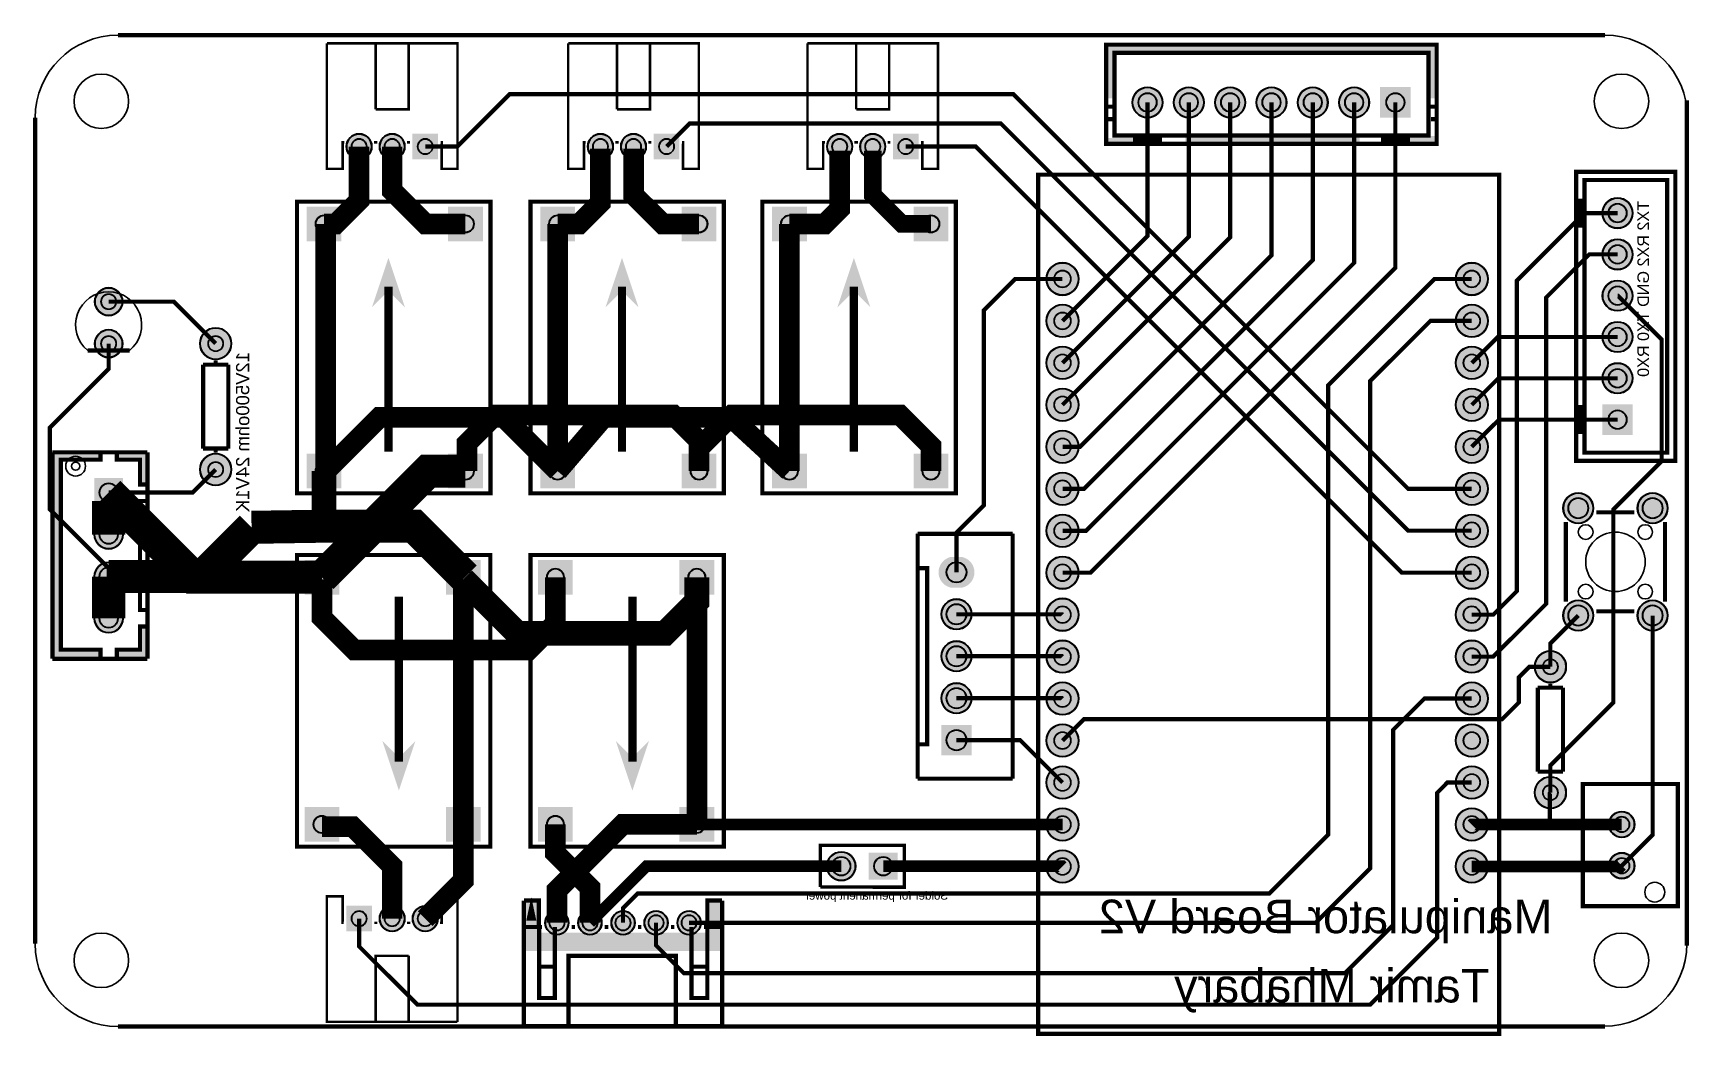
# Model space of a CAD drawing. Header units: millimetres. Extents: x 0 to 100, y -61 to 0.
import ezdxf

# ---------------------------------------------------------------- set-up
doc = ezdxf.new("R2010")
doc.units = ezdxf.units.MM
for name, color, linetype, true_color in [('BoardOutLine', 7, 'Continuous', 0xff00ff), ('BottomLayer', 7, 'Continuous', 0x0000ff), ('BottomSolderMaskLayer', 7, 'Continuous', 0xaa00ff), ('Document', 7, 'Continuous', 0xffffff), ('Multi-Layer', 7, 'Continuous', 0xc0c0c0), ('TopLayer', 7, 'Continuous', 0xff0000), ('TopSilkLayer', 7, 'Continuous', 0xffcc00), ('TopSolderMaskLayer', 7, 'Continuous', 0x800080)]:
    doc.layers.add(name, color=color, linetype=linetype, true_color=true_color)
doc.styles.get("Standard").update_dxf_attribs({"font": 'arial.ttf'})

msp = doc.modelspace()

# ---------------------------------------------------------------- texts
at = {"layer": 'BottomSilkLayer', "text_generation_flag": 2}
for s, height, p in [('TX2 RX2 GND TX0 RX0', 0.7000000000000001, (97.66319532639068, -10.033020066040194)), ('12V500ohm 24V1K', 0.8, (12.95402590805179, -19.177038354076785))]:
    msp.add_text(s, height=height, rotation=90, dxfattribs=at).set_placement(p)
for s, height, p in [('Solder for permanent power', 0.5, (55.245110490220895, -52.32410464820941)), ('Manipulator Board V2', 2.0320040640081283, (91.82118364236726, -54.35610871221752)), ('Tamir Mhabary', 2.0320040640081283, (88.01117602235217, -58.547117094234295))]:
    msp.add_text(s, height=height, dxfattribs=at).set_placement(p)

# ---------------------------------------------------------------- hatches: boundary and pattern name
at = {"layer": 'BottomSolderMaskLayer'}
for points in [[(66.3887985775971, -4.069596139192299, 1), (68.23959867919731, -4.069596139192299, 1)], [(68.88892557785132, -4.069596139192299, 1), (70.73972567945154, -4.069596139192299, 1)], [(71.3887985775971, -4.069596139192299, 1), (73.23959867919731, -4.069596139192299, 1)], [(73.8889255778511, -4.069596139192299, 1), (75.73972567945131, -4.069596139192299, 1)], [(76.38879857759733, -4.069596139192299, 1), (78.23959867919754, -4.069596139192299, 1)], [(78.89095758191527, -4.071120142240261, 1), (80.74175768351549, -4.071120142240261, 1)], [(81.38879857759707, -3.1441960883922775), (83.23959867919757, -3.1441960883922775), (83.23959867919757, -4.994996189992435), (81.38879857759707, -4.994996189992435)], [(18.8263271526543, -6.738125476250957, 1), (20.377127254254503, -6.738125476250957, 1)], [(20.8263271526543, -6.738125476250957, 1), (22.377127254254503, -6.738125476250957, 1)], [(24.377061603585844, -7.513512396917349), (22.8262615019853, -7.513512396917349), (22.8262615019853, -5.9627122953171465), (24.377061603585844, -5.9627122953171465)], [(33.43135636271262, -6.738125476250957, 1), (34.98215646431282, -6.738125476250957, 1)], [(35.43135636271285, -6.738125476250957, 1), (36.98215646431305, -6.738125476250957, 1)], [(38.98209081364416, -7.513512396917349), (37.43129071204362, -7.513512396917349), (37.43129071204362, -5.9627122953171465), (38.98209081364416, -5.9627122953171465)], [(47.90938531877049, -6.738125476250957, 1), (49.46018542037069, -6.738125476250957, 1)], [(49.90938531877072, -6.738125476250957, 1), (51.46018542037092, -6.738125476250957, 1)], [(53.46011976970203, -7.513512396917349), (51.90931966810149, -7.513512396917349), (51.90931966810149, -5.9627122953171465), (53.46011976970203, -5.9627122953171465)], [(94.8335534671069, -10.76708153416314, 1), (96.68435356870711, -10.76708153416314, 1)], [(18.53111506223013, -10.371215290817759), (18.53111506223013, -12.47281549401805), (16.429514859029723, -12.47281549401805), (16.429514859029723, -10.371215290817759)], [(27.08991617983247, -10.371215290817759), (27.08991617983247, -12.47281549401805), (24.98831597663184, -12.47281549401805), (24.98831597663184, -10.371215290817759)], [(32.663703327406665, -10.371215290817759), (32.663703327406665, -12.47281549401805), (30.56210312420626, -12.47281549401805), (30.56210312420626, -10.371215290817759)], [(41.22250444500878, -10.371215290817759), (41.22250444500878, -12.47281549401805), (39.1209042418086, -12.47281549401805), (39.1209042418086, -10.371215290817759)], [(46.69723139446273, -10.371215290817759), (46.69723139446273, -12.47281549401805), (44.595631191262555, -12.47281549401805), (44.595631191262555, -10.371215290817759)], [(55.256032512065076, -10.371215290817759), (55.256032512065076, -12.47281549401805), (53.15443230886467, -12.47281549401805), (53.15443230886467, -10.371215290817759)], [(94.8335534671069, -13.267208534417136, 1), (96.68435356870711, -13.267208534417136, 1)], [(61.17856235712479, -14.755397510795092, 1), (63.15976631953272, -14.755397510795092, 1)], [(85.94869189738374, -14.755397510795092, 1), (87.92989585979167, -14.755397510795092, 1)], [(94.8335534671069, -15.767081534163026, 1), (96.68435356870711, -15.767081534163026, 1)], [(3.594107188214385, -16.129032258064626, 1), (5.295910591821192, -16.129032258064626, 1)], [(61.17856235712479, -17.295402590805224, 1), (63.15976631953272, -17.295402590805224, 1)], [(85.94869189738374, -17.295402590805224, 1), (87.92989585979167, -17.295402590805224, 1)], [(3.594107188214385, -18.66903733807476, 1), (5.295910591821192, -18.66903733807476, 1)], [(9.956819913639823, -18.66903733807476, 1), (11.887223774447545, -18.66903733807476, 1)], [(94.8335534671069, -18.267208534417136, 1), (96.68435356870711, -18.267208534417136, 1)], [(61.17856235712479, -19.83540767081547, 1), (63.15976631953272, -19.83540767081547, 1)], [(85.94869189738374, -19.83540767081547, 1), (87.92989585979167, -19.83540767081547, 1)], [(94.8335534671069, -20.76708153416314, 1), (96.68435356870711, -20.76708153416314, 1)], [(61.17856235712479, -22.375412750825603, 1), (63.15976631953272, -22.375412750825603, 1)], [(85.94869189738374, -22.375412750825603, 1), (87.92989585979167, -22.375412750825603, 1)], [(96.68282956565918, -22.343709903190415), (96.68282956565918, -24.194510004790686), (94.8320294640589, -24.194510004790686), (94.8320294640589, -22.343709903190415)], [(61.17856235712479, -24.915417830835736, 1), (63.15976631953272, -24.915417830835736, 1)], [(85.94869189738374, -24.915417830835736, 1), (87.92989585979167, -24.915417830835736, 1)], [(9.956819913639823, -26.28905257810527, 1), (11.887223774447545, -26.28905257810527, 1)], [(18.53111506223013, -25.336470601973588), (18.53111506223013, -27.43807080517388), (16.429514859029723, -27.43807080517388), (16.429514859029723, -25.336470601973588)], [(27.08991617983247, -25.336470601973588), (27.08991617983247, -27.43807080517388), (24.98831597663184, -27.43807080517388), (24.98831597663184, -25.336470601973588)], [(32.663703327406665, -25.336470601973588), (32.663703327406665, -27.43807080517388), (30.56210312420626, -27.43807080517388), (30.56210312420626, -25.336470601973588)], [(41.22250444500878, -25.336470601973588), (41.22250444500878, -27.43807080517388), (39.1209042418086, -27.43807080517388), (39.1209042418086, -25.336470601973588)], [(46.69723139446273, -25.336470601973588), (46.69723139446273, -27.43807080517388), (44.595631191262555, -27.43807080517388), (44.595631191262555, -25.336470601973588)], [(55.256032512065076, -25.336470601973588), (55.256032512065076, -27.43807080517388), (53.15443230886467, -27.43807080517388), (53.15443230886467, -25.336470601973588)], [(3.569595759684944, -28.561468502443745), (3.569595759684944, -26.81064224177794), (5.320422020350634, -26.81064224177794), (5.320422020350634, -28.561468502443745)], [(61.17856235712479, -27.45542291084587, 1), (63.15976631953272, -27.45542291084587, 1)], [(85.94869189738374, -27.45542291084587, 1), (87.92989585979167, -27.45542291084587, 1)], [(92.45585471170946, -28.62712725425456, 1), (94.30665481330968, -28.62712725425456, 1)], [(96.95572771145547, -28.62712725425456, 1), (98.80652781305568, -28.62712725425456, 1)], [(61.17856235712479, -29.995427990856115, 1), (63.15976631953272, -29.995427990856115, 1)], [(85.94869189738374, -29.995427990856115, 1), (87.92989585979167, -29.995427990856115, 1)], [(3.569608839217687, -30.22606045212092, 1), (5.320408940817891, -30.22606045212092, 1)], [(3.569608839217687, -32.766065532131165, 1), (5.320408940817891, -32.766065532131165, 1)], [(16.297434594869173, -33.859871790711395), (16.297434594869173, -31.75827158751099), (18.39903479806958, -31.75827158751099), (18.39903479806958, -33.859871790711395)], [(24.856235712471516, -33.859871790711395), (24.856235712471516, -31.75827158751099), (26.957835915671694, -31.75827158751099), (26.957835915671694, -33.859871790711395)], [(30.43002286004571, -33.859871790711395), (30.43002286004571, -31.75827158751099), (32.531623063246116, -31.75827158751099), (32.531623063246116, -33.859871790711395)], [(38.988823977647826, -33.859871790711395), (38.988823977647826, -31.75827158751099), (41.09042418084846, -31.75827158751099), (41.09042418084846, -33.859871790711395)], [(55.39323370868965, -33.43746507493025, -0.7853981633974483), (55.39323370868965, -31.586664973330052), (56.11298930375642, -31.586664973330052, -0.7853981633974483), (56.11298930375642, -33.43746507493025)], [(61.17856235712479, -32.53543307086625, 1), (63.15976631953272, -32.53543307086625, 1)], [(85.94869189738374, -32.53543307086625, 1), (87.92989585979167, -32.53543307086625, 1)], [(3.569608839217687, -35.3060706121413, 1), (5.320408940817891, -35.3060706121413, 1)], [(54.82771145542305, -35.052070104140284, 1), (56.67851155702325, -35.052070104140284, 1)], [(61.17856235712479, -35.07543815087638, 1), (63.15976631953272, -35.07543815087638, 1)], [(85.94869189738374, -35.07543815087638, 1), (87.92989585979167, -35.07543815087638, 1)], [(92.45585471170946, -35.12700025400056, 1), (94.30665481330968, -35.12700025400056, 1)], [(96.95572771145547, -35.12700025400056, 1), (98.80652781305568, -35.12700025400056, 1)], [(54.82771145542305, -37.59207518415042, 1), (56.67851155702325, -37.59207518415042, 1)], [(61.17856235712479, -37.61544323088651, 1), (63.15976631953272, -37.61544323088651, 1)], [(85.94869189738374, -37.61544323088651, 1), (87.92989585979167, -37.61544323088651, 1)], [(90.72898145796295, -38.22707645415301, 1), (92.65938531877067, -38.22707645415301, 1)], [(54.82771145542305, -40.13208026416055, 1), (56.67851155702325, -40.13208026416055, 1)], [(61.17856235712479, -40.15544831089676, 1), (63.15976631953272, -40.15544831089676, 1)], [(85.94869189738374, -40.15544831089676, 1), (87.92989585979167, -40.15544831089676, 1)], [(54.82771145542279, -43.59748539497082), (54.82771145542279, -41.746685293370774), (56.678511557023285, -41.746685293370774), (56.678511557023285, -43.59748539497082)], [(61.17856235712479, -42.69545339090689, 1), (63.15976631953272, -42.69545339090689, 1)], [(85.94869189738374, -42.69545339090689, 1), (87.92989585979167, -42.69545339090689, 1)], [(61.17856235712479, -45.235458470917024, 1), (63.15976631953272, -45.235458470917024, 1)], [(85.94869189738374, -45.235458470917024, 1), (87.92989585979167, -45.235458470917024, 1)], [(90.72898145796295, -45.847091694183405, 1), (92.65938531877067, -45.847091694183405, 1)], [(16.297434594869173, -48.82511419861555), (16.297434594869173, -46.723513995415146), (18.39903479806958, -46.723513995415146), (18.39903479806958, -48.82511419861555)], [(24.856235712471516, -48.82511419861555), (24.856235712471516, -46.723513995415146), (26.957835915671694, -46.723513995415146), (26.957835915671694, -48.82511419861555)], [(30.43002286004571, -48.82511419861555), (30.43002286004571, -46.723513995415146), (32.531623063246116, -46.723513995415146), (32.531623063246116, -48.82511419861555)], [(38.988823977647826, -48.82511419861555), (38.988823977647826, -46.723513995415146), (41.09042418084846, -46.723513995415146), (41.09042418084846, -48.82511419861555)], [(61.17856235712479, -47.77546355092716, 1), (63.15976631953272, -47.77546355092716, 1)], [(85.94869189738374, -47.77546355092716, 1), (87.92989585979167, -47.77546355092716, 1)], [(95.2254381508764, -47.77216154432324, 1), (96.79945389890788, -47.77216154432324, 1)], [(47.904889509779046, -50.29921259842524, 1), (49.65568961137925, -50.29921259842524, 1)], [(52.1956816118568, -51.112014224028485), (50.44488151025644, -51.112014224028485), (50.44488151025644, -49.486410972822), (52.1956816118568, -49.486410972822)], [(61.17856235712479, -50.3154686309374, 1), (63.15976631953272, -50.3154686309374, 1)], [(85.94869189738374, -50.3154686309374, 1), (87.92989585979167, -50.3154686309374, 1)], [(95.2254381508764, -50.27228854457712, 1), (96.79945389890788, -50.27228854457712, 1)], [(18.826392803323415, -52.69883202777169), (20.377192904923504, -52.69883202777169), (20.377192904923504, -54.249632129371776), (18.826392803323415, -54.249632129371776)], [(20.8263271526543, -53.47421894843785, 1), (22.377127254254503, -53.47421894843785, 1)], [(22.8263271526543, -53.47421894843785, 1), (24.377127254254503, -53.47421894843785, 1)], [(30.84686309372636, -53.72821945643898, 1), (32.297663195326564, -53.72821945643898, 1)], [(32.84686309372613, -53.72821945643898, 1), (34.29766319532634, -53.72821945643898, 1)], [(34.84686309372613, -53.72821945643898, 1), (36.29766319532634, -53.72821945643898, 1)], [(36.84686309372613, -53.72821945643898, 1), (38.29766319532634, -53.72821945643898, 1)], [(38.846863093726355, -53.72821945643898, 1), (40.297663195326564, -53.72821945643898, 1)]]:
    msp.add_hatch(color=256, dxfattribs=at).paths.add_polyline_path(points)
at = {"layer": 'Document'}
for points in [[(25.601727203454402, -1.338100076200135), (25.601727203454402, -0.5381000762001804), (25.501727203454493, -0.4381000762001577), (17.70172720345431, -0.4381000762001577), (17.601727203454402, -0.5381000762001804), (17.601727203454402, -1.1381000762002031), (17.70172720345431, -1.1381000762002031), (17.70172720345431, -0.5381000762001804), (25.501727203454493, -0.5381000762001804), (25.501727203454493, -1.338100076200135)], [(40.20675641351272, -1.338100076200135), (40.20675641351272, -0.5381000762001804), (40.10675641351281, -0.4381000762001577), (32.30675641351286, -0.4381000762001577), (32.20675641351272, -0.5381000762001804), (32.20675641351272, -1.1381000762002031), (32.30675641351286, -1.1381000762002031), (32.30675641351286, -0.5381000762001804), (40.10675641351281, -0.5381000762001804), (40.10675641351281, -1.338100076200135)], [(54.68478536957082, -1.338100076200135), (54.68478536957082, -0.5381000762001804), (54.58478536957091, -0.4381000762001577), (46.78478536957073, -0.4381000762001577), (46.68478536957059, -0.5381000762001804), (46.68478536957059, -1.1381000762002031), (46.78478536957073, -1.1381000762002031), (46.78478536957073, -0.5381000762001804), (54.58478536957091, -0.5381000762001804), (54.58478536957091, -1.338100076200135)], [(84.84721869443729, -3.8163576327153805), (84.33921767843526, -3.8163576327153805), (84.33921767843526, -1.1493522987046845), (65.28917957835915, -1.1493522987046845), (65.28917957835915, -3.8163576327153805), (64.78117856235713, -3.8163576327153805), (64.78117856235713, -0.641351282702658), (84.84721869443729, -0.641351282702658), (84.84721869443729, -2.1653543307087375)], [(66.3051816103632, -6.610363220726526), (64.78117856235713, -6.610363220726526), (64.78117856235713, -6.22936245872495), (66.43218186436366, -6.22936245872495), (66.43218186436366, -6.610363220726526)], [(80.1482092964186, -6.610363220726526), (69.60718821437649, -6.610363220726526), (69.60718821437649, -6.1023622047245), (80.1482092964186, -6.1023622047245), (80.1482092964186, -6.610363220726526)], [(84.84721869443729, -6.610363220726526), (83.19621539243076, -6.610363220726526), (83.19621539243076, -6.1023622047245), (84.84721869443729, -6.1023622047245)], [(1.0450088900178116, -37.696088392176875), (1.0450088900178116, -25.1960375920753), (3.945008890017789, -25.1960375920753), (3.945008890017789, -25.6960375920753), (1.5450088900178116, -25.6960375920753), (1.5450088900178116, -37.19608839217676), (3.945008890017789, -37.19608839217676), (3.945008890017789, -37.696088392176875), (3.84500889001788, -37.696088392176875)], [(4.945008890017789, -25.1960375920753), (4.945008890017789, -25.6960375920753), (6.34500889001788, -25.6960375920753), (6.34500889001788, -27.19606299212603), (6.745008890017743, -27.19606299212603), (6.745008890017743, -25.1960375920753), (6.445008890017789, -25.1960375920753)], [(53.467106934213916, -42.92608585217181), (53.467106934213916, -44.958089916179915), (59.05511811023621, -44.958089916179915), (59.05511811023621, -30.22606045212092), (53.467106934213916, -30.22606045212092), (53.467106934213916, -32.25806451612914), (53.32908305816636, -32.25806451612914), (53.30309880619757, -32.23208026416057), (53.30309880619757, -30.132105664211394), (53.35311150622306, -30.082092964186018), (59.15311150622301, -30.082092964186018), (59.25311150622292, -30.18209296418604), (59.25311150622292, -44.982092964185995), (59.15311150622301, -45.082092964185904), (53.40312420624832, -45.082092964185904), (53.35311150622306, -45.03208026416053), (53.35311150622306, -42.93208026416062)], [(4.945008890017789, -37.696088392176875), (4.945008890017789, -37.19608839217676), (6.245008890017743, -37.19608839217676), (6.245008890017743, -35.79606299212605), (6.745008890017743, -35.79606299212605), (6.745008890017743, -37.696088392176875), (6.545008890017698, -37.696088392176875)], [(30.572237744475615, -52.328219456439), (30.572237744475615, -55.42821945643891), (29.57221234442477, -55.42821945643891), (29.57221234442477, -52.328219456439)], [(41.57228854457708, -52.328219456439), (41.57228854457708, -55.42821945643891), (40.57226314452646, -55.42821945643891), (40.57226314452646, -52.328219456439)], [(40.57226314452646, -55.42821945643891), (30.572237744475615, -55.42821945643891), (30.572237744475615, -54.32821945643889), (40.57226314452646, -54.32821945643889)], [(17.601727203454402, -58.87424434848867), (17.601727203454402, -59.67424434848874), (17.70172720345431, -59.774244348488764), (25.501727203454493, -59.774244348488764), (25.601727203454402, -59.67424434848874), (25.601727203454402, -59.07424434848872), (25.501727203454493, -59.07424434848872), (25.501727203454493, -59.67424434848874), (17.70172720345431, -59.67424434848874), (17.70172720345431, -58.87424434848867)]]:
    msp.add_hatch(color=256, dxfattribs=at).paths.add_polyline_path(points)
at = {"layer": 'Multi-Layer'}
for points in [[(66.4141986283972, -4.069596139192299, 1), (68.21419862839721, -4.069596139192299, 1)], [(68.91432562865143, -4.069596139192299, 1), (70.71432562865144, -4.069596139192299, 1)], [(71.4141986283972, -4.069596139192299, 1), (73.21419862839721, -4.069596139192299, 1)], [(73.9143256286512, -4.069596139192299, 1), (75.71432562865121, -4.069596139192299, 1)], [(76.41419862839743, -4.069596139192299, 1), (78.21419862839744, -4.069596139192299, 1)], [(78.91635763271537, -4.071120142240261, 1), (80.71635763271539, -4.071120142240261, 1)], [(81.41419862839712, -3.169596139192322), (83.2141986283973, -3.169596139192322), (83.2141986283973, -4.96959613919239), (81.41419862839712, -4.96959613919239)], [(18.851727203454402, -6.738125476250957, 1), (20.351727203454402, -6.738125476250957, 1)], [(20.851727203454402, -6.738125476250957, 1), (22.351727203454402, -6.738125476250957, 1)], [(24.35166370332763, -7.488112776225648), (22.851663703327404, -7.488112776225648), (22.851663703327404, -5.988112776225648), (24.35166370332763, -5.988112776225648)], [(33.45675641351272, -6.738125476250957, 1), (34.95675641351272, -6.738125476250957, 1)], [(35.45675641351295, -6.738125476250957, 1), (36.95675641351295, -6.738125476250957, 1)], [(38.95669291338595, -7.488112776225648), (37.45669291338572, -7.488112776225648), (37.45669291338572, -5.988112776225648), (38.95669291338595, -5.988112776225648)], [(47.93478536957059, -6.738125476250957, 1), (49.43478536957059, -6.738125476250957, 1)], [(49.93478536957082, -6.738125476250957, 1), (51.43478536957082, -6.738125476250957, 1)], [(53.43472186944382, -7.488112776225648), (51.93472186944359, -7.488112776225648), (51.93472186944359, -5.988112776225648), (53.43472186944382, -5.988112776225648)], [(94.858953517907, -10.76708153416314, 1), (96.65895351790701, -10.76708153416314, 1)], [(18.48031496063004, -10.422021844043798), (18.48031496063004, -12.422021844043684), (16.480314960629812, -12.422021844043684), (16.480314960629812, -10.422021844043798)], [(27.039116078232382, -10.422021844043798), (27.039116078232382, -12.422021844043684), (25.039116078232155, -12.422021844043684), (25.039116078232155, -10.422021844043798)], [(32.61290322580635, -10.422021844043798), (32.61290322580635, -12.422021844043684), (30.612903225806576, -12.422021844043684), (30.612903225806576, -10.422021844043798)], [(41.17170434340869, -10.422021844043798), (41.17170434340869, -12.422021844043684), (39.17170434340869, -12.422021844043684), (39.17170434340869, -10.422021844043798)], [(46.646431292862644, -10.422021844043798), (46.646431292862644, -12.422021844043684), (44.646431292862644, -12.422021844043684), (44.646431292862644, -10.422021844043798)], [(55.20523241046476, -10.422021844043798), (55.20523241046476, -12.422021844043684), (53.20523241046476, -12.422021844043684), (53.20523241046476, -10.422021844043798)], [(94.858953517907, -13.267208534417136, 1), (96.65895351790701, -13.267208534417136, 1)], [(61.2039624079249, -14.755397510795092, 1), (63.13436626873261, -14.755397510795092, 1)], [(85.97409194818384, -14.755397510795092, 1), (87.90449580899157, -14.755397510795092, 1)], [(94.858953517907, -15.767081534163026, 1), (96.65895351790701, -15.767081534163026, 1)], [(3.619507239014487, -16.129032258064626, 1), (5.270510541021091, -16.129032258064626, 1)], [(61.2039624079249, -17.295402590805224, 1), (63.13436626873261, -17.295402590805224, 1)], [(85.97409194818384, -17.295402590805224, 1), (87.90449580899157, -17.295402590805224, 1)], [(3.619507239014487, -18.66903733807476, 1), (5.270510541021091, -18.66903733807476, 1)], [(9.982219964439924, -18.66903733807476, 1), (11.861823723647444, -18.66903733807476, 1)], [(94.858953517907, -18.267208534417136, 1), (96.65895351790701, -18.267208534417136, 1)], [(61.2039624079249, -19.83540767081547, 1), (63.13436626873261, -19.83540767081547, 1)], [(85.97409194818384, -19.83540767081547, 1), (87.90449580899157, -19.83540767081547, 1)], [(94.858953517907, -20.76708153416314, 1), (96.65895351790701, -20.76708153416314, 1)], [(61.2039624079249, -22.375412750825603, 1), (63.13436626873261, -22.375412750825603, 1)], [(85.97409194818384, -22.375412750825603, 1), (87.90449580899157, -22.375412750825603, 1)], [(96.6574295148589, -22.36911353822711), (96.6574295148589, -24.16911353822718), (94.85742951485918, -24.16911353822718), (94.85742951485918, -22.36911353822711)], [(61.2039624079249, -24.915417830835736, 1), (63.13436626873261, -24.915417830835736, 1)], [(85.97409194818384, -24.915417830835736, 1), (87.90449580899157, -24.915417830835736, 1)], [(9.982219964439924, -26.28905257810527, 1), (11.861823723647444, -26.28905257810527, 1)], [(18.48031496063004, -25.387274574549224), (18.48031496063004, -27.387274574549224), (16.480314960629812, -27.387274574549224), (16.480314960629812, -25.387274574549224)], [(27.039116078232382, -25.387274574549224), (27.039116078232382, -27.387274574549224), (25.039116078232155, -27.387274574549224), (25.039116078232155, -25.387274574549224)], [(32.61290322580635, -25.387274574549224), (32.61290322580635, -27.387274574549224), (30.612903225806576, -27.387274574549224), (30.612903225806576, -25.387274574549224)], [(41.17170434340869, -25.387274574549224), (41.17170434340869, -27.387274574549224), (39.17170434340869, -27.387274574549224), (39.17170434340869, -25.387274574549224)], [(46.646431292862644, -25.387274574549224), (46.646431292862644, -27.387274574549224), (44.646431292862644, -27.387274574549224), (44.646431292862644, -25.387274574549224)], [(55.20523241046476, -25.387274574549224), (55.20523241046476, -27.387274574549224), (53.20523241046476, -27.387274574549224), (53.20523241046476, -25.387274574549224)], [(3.5949961899923437, -28.53606807213623), (3.5949961899923437, -26.83604267208534), (5.295021590043234, -26.83604267208534), (5.295021590043234, -28.53606807213623)], [(61.2039624079249, -27.45542291084587, 1), (63.13436626873261, -27.45542291084587, 1)], [(85.97409194818384, -27.45542291084587, 1), (87.90449580899157, -27.45542291084587, 1)], [(92.48125476250956, -28.62712725425456, 1), (94.28125476250958, -28.62712725425456, 1)], [(96.98112776225557, -28.62712725425456, 1), (98.78112776225558, -28.62712725425456, 1)], [(61.2039624079249, -29.995427990856115, 1), (63.13436626873261, -29.995427990856115, 1)], [(85.97409194818384, -29.995427990856115, 1), (87.90449580899157, -29.995427990856115, 1)], [(3.595008890017789, -30.22606045212092, 1), (5.2950088900177885, -30.22606045212092, 1)], [(3.595008890017789, -32.766065532131165, 1), (5.2950088900177885, -32.766065532131165, 1)], [(16.348234696469262, -33.809067818135645), (16.348234696469262, -31.80906781813576), (18.34823469646949, -31.80906781813576), (18.34823469646949, -33.809067818135645)], [(24.907035814071605, -33.809067818135645), (24.907035814071605, -31.80906781813576), (26.907035814071605, -31.80906781813576), (26.907035814071605, -33.809067818135645)], [(30.4808229616458, -33.809067818135645), (30.4808229616458, -31.80906781813576), (32.48082296164603, -31.80906781813576), (32.48082296164603, -33.809067818135645)], [(39.03962407924814, -33.809067818135645), (39.03962407924814, -31.80906781813576), (41.03962407924837, -31.80906781813576), (41.03962407924837, -33.809067818135645)], [(55.40311150622301, -33.41206502413015, -0.7853981633974483), (55.40311150622301, -31.612065024130153), (56.10311150622306, -31.612065024130153, -0.7853981633974483), (56.10311150622306, -33.41206502413015)], [(61.2039624079249, -32.53543307086625, 1), (63.13436626873261, -32.53543307086625, 1)], [(85.97409194818384, -32.53543307086625, 1), (87.90449580899157, -32.53543307086625, 1)], [(3.595008890017789, -35.3060706121413, 1), (5.2950088900177885, -35.3060706121413, 1)], [(54.85311150622315, -35.052070104140284, 1), (56.65311150622315, -35.052070104140284, 1)], [(61.2039624079249, -35.07543815087638, 1), (63.13436626873261, -35.07543815087638, 1)], [(85.97409194818384, -35.07543815087638, 1), (87.90449580899157, -35.07543815087638, 1)], [(92.48125476250956, -35.12700025400056, 1), (94.28125476250958, -35.12700025400056, 1)], [(96.98112776225557, -35.12700025400056, 1), (98.78112776225558, -35.12700025400056, 1)], [(54.85311150622315, -37.59207518415042, 1), (56.65311150622315, -37.59207518415042, 1)], [(61.2039624079249, -37.61544323088651, 1), (63.13436626873261, -37.61544323088651, 1)], [(85.97409194818384, -37.61544323088651, 1), (87.90449580899157, -37.61544323088651, 1)], [(90.75438150876305, -38.22707645415301, 1), (92.63398526797057, -38.22707645415301, 1)], [(54.85311150622315, -40.13208026416055, 1), (56.65311150622315, -40.13208026416055, 1)], [(61.2039624079249, -40.15544831089676, 1), (63.13436626873261, -40.15544831089676, 1)], [(85.97409194818384, -40.15544831089676, 1), (87.90449580899157, -40.15544831089676, 1)], [(54.85311150622306, -43.57208534417066), (54.85311150622306, -41.77208534417082), (56.65311150622301, -41.77208534417082), (56.65311150622301, -43.57208534417066)], [(61.2039624079249, -42.69545339090689, 1), (63.13436626873261, -42.69545339090689, 1)], [(85.97409194818384, -42.69545339090689, 1), (87.90449580899157, -42.69545339090689, 1)], [(61.2039624079249, -45.235458470917024, 1), (63.13436626873261, -45.235458470917024, 1)], [(85.97409194818384, -45.235458470917024, 1), (87.90449580899157, -45.235458470917024, 1)], [(90.75438150876305, -45.847091694183405, 1), (92.63398526797057, -45.847091694183405, 1)], [(16.348234696469262, -48.774320548641185), (16.348234696469262, -46.774320548641185), (18.34823469646949, -46.774320548641185), (18.34823469646949, -48.774320548641185)], [(24.907035814071605, -48.774320548641185), (24.907035814071605, -46.774320548641185), (26.907035814071605, -46.774320548641185), (26.907035814071605, -48.774320548641185)], [(30.4808229616458, -48.774320548641185), (30.4808229616458, -46.774320548641185), (32.48082296164603, -46.774320548641185), (32.48082296164603, -48.774320548641185)], [(39.03962407924814, -48.774320548641185), (39.03962407924814, -46.774320548641185), (41.03962407924837, -46.774320548641185), (41.03962407924837, -48.774320548641185)], [(61.2039624079249, -47.77546355092716, 1), (63.13436626873261, -47.77546355092716, 1)], [(85.97409194818384, -47.77546355092716, 1), (87.90449580899157, -47.77546355092716, 1)], [(95.25044450088909, -47.77216154432324, 1), (96.7744475488952, -47.77216154432324, 1)], [(47.93028956057915, -50.29921259842524, 1), (49.63028956057915, -50.29921259842524, 1)], [(52.17028194056388, -51.08661417322844), (50.47028194056384, -51.08661417322844), (50.47028194056384, -49.511811023622045), (52.17028194056388, -49.511811023622045)], [(61.2039624079249, -50.3154686309374, 1), (63.13436626873261, -50.3154686309374, 1)], [(85.97409194818384, -50.3154686309374, 1), (87.90449580899157, -50.3154686309374, 1)], [(95.25044450088909, -50.27228854457712, 1), (96.7744475488952, -50.27228854457712, 1)], [(18.8517907035814, -52.72423164846339), (20.3517907035814, -52.72423164846339), (20.3517907035814, -54.224231648463274), (18.8517907035814, -54.224231648463274)], [(20.851727203454402, -53.47421894843785, 1), (22.351727203454402, -53.47421894843785, 1)], [(22.851727203454402, -53.47421894843785, 1), (24.351727203454402, -53.47421894843785, 1)], [(30.87226314452646, -53.72821945643898, 1), (32.27226314452646, -53.72821945643898, 1)], [(32.87226314452623, -53.72821945643898, 1), (34.272263144526235, -53.72821945643898, 1)], [(34.87226314452623, -53.72821945643898, 1), (36.272263144526235, -53.72821945643898, 1)], [(36.87226314452623, -53.72821945643898, 1), (38.272263144526235, -53.72821945643898, 1)], [(38.87226314452646, -53.72821945643898, 1), (40.27226314452646, -53.72821945643898, 1)]]:
    msp.add_hatch(color=256, dxfattribs=at).paths.add_polyline_path(points)
at = {"layer": 'TopSilkLayer'}
for points in [[(22.378714757429407, -16.47274574549158), (21.378714757429407, -15.47274574549158), (20.378714757429407, -16.47274574549158), (21.378714757429407, -13.472745745491466)], [(36.511303022605944, -16.47274574549158), (35.51130302260617, -15.47274574549158), (34.51130302260617, -16.47274574549158), (35.51130302260617, -13.472745745491466)], [(50.54483108966224, -16.47274574549158), (49.54483108966224, -15.47274574549158), (48.54483108966224, -16.47274574549158), (49.54483108966224, -13.472745745491466)], [(21.00863601727201, -42.7235966471934), (22.00863601727201, -43.72359664719329), (23.00863601727201, -42.7235966471934), (22.00863601727201, -45.7235966471934)], [(35.14122428244855, -42.7235966471934), (36.14122428244855, -43.72359664719329), (37.141224282448775, -42.7235966471934), (36.14122428244855, -45.7235966471934)]]:
    msp.add_hatch(color=256, dxfattribs=at).paths.add_polyline_path(points)
at = {"layer": 'TopSolderMaskLayer'}
for points in [[(66.3887985775971, -4.069596139192299, 1), (68.23959867919731, -4.069596139192299, 1)], [(68.88892557785132, -4.069596139192299, 1), (70.73972567945154, -4.069596139192299, 1)], [(71.3887985775971, -4.069596139192299, 1), (73.23959867919731, -4.069596139192299, 1)], [(73.8889255778511, -4.069596139192299, 1), (75.73972567945131, -4.069596139192299, 1)], [(76.38879857759733, -4.069596139192299, 1), (78.23959867919754, -4.069596139192299, 1)], [(78.89095758191527, -4.071120142240261, 1), (80.74175768351549, -4.071120142240261, 1)], [(81.38879857759707, -3.1441960883922775), (83.23959867919757, -3.1441960883922775), (83.23959867919757, -4.994996189992435), (81.38879857759707, -4.994996189992435)], [(18.8263271526543, -6.738125476250957, 1), (20.377127254254503, -6.738125476250957, 1)], [(20.8263271526543, -6.738125476250957, 1), (22.377127254254503, -6.738125476250957, 1)], [(24.377061603585844, -7.513512396917349), (22.8262615019853, -7.513512396917349), (22.8262615019853, -5.9627122953171465), (24.377061603585844, -5.9627122953171465)], [(33.43135636271262, -6.738125476250957, 1), (34.98215646431282, -6.738125476250957, 1)], [(35.43135636271285, -6.738125476250957, 1), (36.98215646431305, -6.738125476250957, 1)], [(38.98209081364416, -7.513512396917349), (37.43129071204362, -7.513512396917349), (37.43129071204362, -5.9627122953171465), (38.98209081364416, -5.9627122953171465)], [(47.90938531877049, -6.738125476250957, 1), (49.46018542037069, -6.738125476250957, 1)], [(49.90938531877072, -6.738125476250957, 1), (51.46018542037092, -6.738125476250957, 1)], [(53.46011976970203, -7.513512396917349), (51.90931966810149, -7.513512396917349), (51.90931966810149, -5.9627122953171465), (53.46011976970203, -5.9627122953171465)], [(94.8335534671069, -10.76708153416314, 1), (96.68435356870711, -10.76708153416314, 1)], [(18.53111506223013, -10.371215290817759), (18.53111506223013, -12.47281549401805), (16.429514859029723, -12.47281549401805), (16.429514859029723, -10.371215290817759)], [(27.08991617983247, -10.371215290817759), (27.08991617983247, -12.47281549401805), (24.98831597663184, -12.47281549401805), (24.98831597663184, -10.371215290817759)], [(32.663703327406665, -10.371215290817759), (32.663703327406665, -12.47281549401805), (30.56210312420626, -12.47281549401805), (30.56210312420626, -10.371215290817759)], [(41.22250444500878, -10.371215290817759), (41.22250444500878, -12.47281549401805), (39.1209042418086, -12.47281549401805), (39.1209042418086, -10.371215290817759)], [(46.69723139446273, -10.371215290817759), (46.69723139446273, -12.47281549401805), (44.595631191262555, -12.47281549401805), (44.595631191262555, -10.371215290817759)], [(55.256032512065076, -10.371215290817759), (55.256032512065076, -12.47281549401805), (53.15443230886467, -12.47281549401805), (53.15443230886467, -10.371215290817759)], [(94.8335534671069, -13.267208534417136, 1), (96.68435356870711, -13.267208534417136, 1)], [(61.17856235712479, -14.755397510795092, 1), (63.15976631953272, -14.755397510795092, 1)], [(85.94869189738374, -14.755397510795092, 1), (87.92989585979167, -14.755397510795092, 1)], [(94.8335534671069, -15.767081534163026, 1), (96.68435356870711, -15.767081534163026, 1)], [(3.594107188214385, -16.129032258064626, 1), (5.295910591821192, -16.129032258064626, 1)], [(61.17856235712479, -17.295402590805224, 1), (63.15976631953272, -17.295402590805224, 1)], [(85.94869189738374, -17.295402590805224, 1), (87.92989585979167, -17.295402590805224, 1)], [(3.594107188214385, -18.66903733807476, 1), (5.295910591821192, -18.66903733807476, 1)], [(9.956819913639823, -18.66903733807476, 1), (11.887223774447545, -18.66903733807476, 1)], [(94.8335534671069, -18.267208534417136, 1), (96.68435356870711, -18.267208534417136, 1)], [(61.17856235712479, -19.83540767081547, 1), (63.15976631953272, -19.83540767081547, 1)], [(85.94869189738374, -19.83540767081547, 1), (87.92989585979167, -19.83540767081547, 1)], [(94.8335534671069, -20.76708153416314, 1), (96.68435356870711, -20.76708153416314, 1)], [(61.17856235712479, -22.375412750825603, 1), (63.15976631953272, -22.375412750825603, 1)], [(85.94869189738374, -22.375412750825603, 1), (87.92989585979167, -22.375412750825603, 1)], [(96.68282956565918, -22.343709903190415), (96.68282956565918, -24.194510004790686), (94.8320294640589, -24.194510004790686), (94.8320294640589, -22.343709903190415)], [(61.17856235712479, -24.915417830835736, 1), (63.15976631953272, -24.915417830835736, 1)], [(85.94869189738374, -24.915417830835736, 1), (87.92989585979167, -24.915417830835736, 1)], [(9.956819913639823, -26.28905257810527, 1), (11.887223774447545, -26.28905257810527, 1)], [(18.53111506223013, -25.336470601973588), (18.53111506223013, -27.43807080517388), (16.429514859029723, -27.43807080517388), (16.429514859029723, -25.336470601973588)], [(27.08991617983247, -25.336470601973588), (27.08991617983247, -27.43807080517388), (24.98831597663184, -27.43807080517388), (24.98831597663184, -25.336470601973588)], [(32.663703327406665, -25.336470601973588), (32.663703327406665, -27.43807080517388), (30.56210312420626, -27.43807080517388), (30.56210312420626, -25.336470601973588)], [(41.22250444500878, -25.336470601973588), (41.22250444500878, -27.43807080517388), (39.1209042418086, -27.43807080517388), (39.1209042418086, -25.336470601973588)], [(46.69723139446273, -25.336470601973588), (46.69723139446273, -27.43807080517388), (44.595631191262555, -27.43807080517388), (44.595631191262555, -25.336470601973588)], [(55.256032512065076, -25.336470601973588), (55.256032512065076, -27.43807080517388), (53.15443230886467, -27.43807080517388), (53.15443230886467, -25.336470601973588)], [(3.569595759684944, -28.561468502443745), (3.569595759684944, -26.81064224177794), (5.320422020350634, -26.81064224177794), (5.320422020350634, -28.561468502443745)], [(61.17856235712479, -27.45542291084587, 1), (63.15976631953272, -27.45542291084587, 1)], [(85.94869189738374, -27.45542291084587, 1), (87.92989585979167, -27.45542291084587, 1)], [(92.45585471170946, -28.62712725425456, 1), (94.30665481330968, -28.62712725425456, 1)], [(96.95572771145547, -28.62712725425456, 1), (98.80652781305568, -28.62712725425456, 1)], [(61.17856235712479, -29.995427990856115, 1), (63.15976631953272, -29.995427990856115, 1)], [(85.94869189738374, -29.995427990856115, 1), (87.92989585979167, -29.995427990856115, 1)], [(3.569608839217687, -30.22606045212092, 1), (5.320408940817891, -30.22606045212092, 1)], [(3.569608839217687, -32.766065532131165, 1), (5.320408940817891, -32.766065532131165, 1)], [(16.297434594869173, -33.859871790711395), (16.297434594869173, -31.75827158751099), (18.39903479806958, -31.75827158751099), (18.39903479806958, -33.859871790711395)], [(24.856235712471516, -33.859871790711395), (24.856235712471516, -31.75827158751099), (26.957835915671694, -31.75827158751099), (26.957835915671694, -33.859871790711395)], [(30.43002286004571, -33.859871790711395), (30.43002286004571, -31.75827158751099), (32.531623063246116, -31.75827158751099), (32.531623063246116, -33.859871790711395)], [(38.988823977647826, -33.859871790711395), (38.988823977647826, -31.75827158751099), (41.09042418084846, -31.75827158751099), (41.09042418084846, -33.859871790711395)], [(55.39323370868965, -33.43746507493025, -0.7853981633974483), (55.39323370868965, -31.586664973330052), (56.11298930375642, -31.586664973330052, -0.7853981633974483), (56.11298930375642, -33.43746507493025)], [(61.17856235712479, -32.53543307086625, 1), (63.15976631953272, -32.53543307086625, 1)], [(85.94869189738374, -32.53543307086625, 1), (87.92989585979167, -32.53543307086625, 1)], [(3.569608839217687, -35.3060706121413, 1), (5.320408940817891, -35.3060706121413, 1)], [(54.82771145542305, -35.052070104140284, 1), (56.67851155702325, -35.052070104140284, 1)], [(61.17856235712479, -35.07543815087638, 1), (63.15976631953272, -35.07543815087638, 1)], [(85.94869189738374, -35.07543815087638, 1), (87.92989585979167, -35.07543815087638, 1)], [(92.45585471170946, -35.12700025400056, 1), (94.30665481330968, -35.12700025400056, 1)], [(96.95572771145547, -35.12700025400056, 1), (98.80652781305568, -35.12700025400056, 1)], [(54.82771145542305, -37.59207518415042, 1), (56.67851155702325, -37.59207518415042, 1)], [(61.17856235712479, -37.61544323088651, 1), (63.15976631953272, -37.61544323088651, 1)], [(85.94869189738374, -37.61544323088651, 1), (87.92989585979167, -37.61544323088651, 1)], [(90.72898145796295, -38.22707645415301, 1), (92.65938531877067, -38.22707645415301, 1)], [(54.82771145542305, -40.13208026416055, 1), (56.67851155702325, -40.13208026416055, 1)], [(61.17856235712479, -40.15544831089676, 1), (63.15976631953272, -40.15544831089676, 1)], [(85.94869189738374, -40.15544831089676, 1), (87.92989585979167, -40.15544831089676, 1)], [(54.82771145542279, -43.59748539497082), (54.82771145542279, -41.746685293370774), (56.678511557023285, -41.746685293370774), (56.678511557023285, -43.59748539497082)], [(61.17856235712479, -42.69545339090689, 1), (63.15976631953272, -42.69545339090689, 1)], [(85.94869189738374, -42.69545339090689, 1), (87.92989585979167, -42.69545339090689, 1)], [(61.17856235712479, -45.235458470917024, 1), (63.15976631953272, -45.235458470917024, 1)], [(85.94869189738374, -45.235458470917024, 1), (87.92989585979167, -45.235458470917024, 1)], [(90.72898145796295, -45.847091694183405, 1), (92.65938531877067, -45.847091694183405, 1)], [(16.297434594869173, -48.82511419861555), (16.297434594869173, -46.723513995415146), (18.39903479806958, -46.723513995415146), (18.39903479806958, -48.82511419861555)], [(24.856235712471516, -48.82511419861555), (24.856235712471516, -46.723513995415146), (26.957835915671694, -46.723513995415146), (26.957835915671694, -48.82511419861555)], [(30.43002286004571, -48.82511419861555), (30.43002286004571, -46.723513995415146), (32.531623063246116, -46.723513995415146), (32.531623063246116, -48.82511419861555)], [(38.988823977647826, -48.82511419861555), (38.988823977647826, -46.723513995415146), (41.09042418084846, -46.723513995415146), (41.09042418084846, -48.82511419861555)], [(61.17856235712479, -47.77546355092716, 1), (63.15976631953272, -47.77546355092716, 1)], [(85.94869189738374, -47.77546355092716, 1), (87.92989585979167, -47.77546355092716, 1)], [(95.2254381508764, -47.77216154432324, 1), (96.79945389890788, -47.77216154432324, 1)], [(47.904889509779046, -50.29921259842524, 1), (49.65568961137925, -50.29921259842524, 1)], [(52.1956816118568, -51.112014224028485), (50.44488151025644, -51.112014224028485), (50.44488151025644, -49.486410972822), (52.1956816118568, -49.486410972822)], [(61.17856235712479, -50.3154686309374, 1), (63.15976631953272, -50.3154686309374, 1)], [(85.94869189738374, -50.3154686309374, 1), (87.92989585979167, -50.3154686309374, 1)], [(95.2254381508764, -50.27228854457712, 1), (96.79945389890788, -50.27228854457712, 1)], [(18.826392803323415, -52.69883202777169), (20.377192904923504, -52.69883202777169), (20.377192904923504, -54.249632129371776), (18.826392803323415, -54.249632129371776)], [(20.8263271526543, -53.47421894843785, 1), (22.377127254254503, -53.47421894843785, 1)], [(22.8263271526543, -53.47421894843785, 1), (24.377127254254503, -53.47421894843785, 1)], [(30.84686309372636, -53.72821945643898, 1), (32.297663195326564, -53.72821945643898, 1)], [(32.84686309372613, -53.72821945643898, 1), (34.29766319532634, -53.72821945643898, 1)], [(34.84686309372613, -53.72821945643898, 1), (36.29766319532634, -53.72821945643898, 1)], [(36.84686309372613, -53.72821945643898, 1), (38.29766319532634, -53.72821945643898, 1)], [(38.846863093726355, -53.72821945643898, 1), (40.297663195326564, -53.72821945643898, 1)]]:
    msp.add_hatch(color=256, dxfattribs=at).paths.add_polyline_path(points)

# ---------------------------------------------------------------- linework, layer by layer
at = {"layer": 'BoardOutLine', "const_width": 0.25400050800101603}
for points in [[(5, 0), (95, 0)], [(99.94919989839991, -3.9370078740157624), (99.94919989839991, -55.11811023622056)], [(0, -55), (0, -5)], [(95, -60), (5, -60)]]:
    msp.add_lwpolyline(points, dxfattribs=at)
at = {"layer": 'BoardOutLine'}
for centre, start, end in [((5, -5), 90, 180), ((94.99999999999977, -5), 0, 90), ((5, -54.999999999999886), 180.00000000000017, 270), ((94.94919989839968, -54.99110998221988), 270, 0)]:
    msp.add_arc(centre, 5, start, end, dxfattribs=at)
at = {"layer": 'BottomLayer'}
for points, const_width in [([(86.93926847853709, -27.45542291084587), (83.08661417322833, -27.45542291084587), (59.194310388620806, -3.5631191262382345), (28.71424942849876, -3.5631191262382345), (25.53924307848615, -6.738125476250957), (23.601752603505247, -6.738125476250957)], 0.25400050800101603), ([(86.93878587757195, -29.99443738887487), (83.0856235712472, -29.99443738887487), (58.43230886461765, -5.341122682245327), (39.60327660655321, -5.341122682245327), (38.20627381254758, -6.738125476250957)], 0.25400050800101603), ([(86.93878587757195, -32.534442468885004), (82.70462280924585, -32.534442468885004), (56.90830581661157, -6.738125476250957), (52.68430276860545, -6.738125476250957)], 0.25400050800101603), ([(17.578917957835984, -26.3873253746508), (17.578917957835984, -11.421869443738956)], 1.25), ([(31.61244602489205, -26.3873253746508), (31.61244602489205, -11.421869443738956)], 1.25), ([(45.64597409194812, -26.3873253746508), (45.64597409194812, -11.421869443738956)], 1.25), ([(86.9392938785877, -35.07493014986039), (88.24231648463297, -35.07493014986039), (89.6621793243587, -33.655067310134655), (89.6621793243587, -14.859029718059446), (93.7541275082549, -10.76708153416314), (95.75819151638302, -10.76708153416314)], 0.25400050800101603), ([(86.9392938785877, -37.614935229870525), (88.24231648463297, -37.614935229870525), (91.44018288036568, -34.417068834137694), (91.44018288036568, -15.875031750063613), (94.04876809753637, -13.266446532893156), (95.75819151638302, -13.266446532893156)], 0.25400050800101603), ([(91.69418338836681, -45.847091694183405), (91.69418338836681, -44.196088392176875), (95.50419100838212, -40.38608077216156), (95.50419100838212, -28.70205740411484), (98.42519685039383, -25.78105156210313), (98.42519685039383, -18.415036830073745), (95.777241554483, -15.767081534163026), (95.758953517907, -15.767081534163026)], 0.25400050800101603), ([(4.445008890017789, -32.766065532131165), (4.445008890017789, -32.25806451612914), (0.8890017780036032, -28.70205740411484), (0.8890017780036032, -23.749047498095024), (4.445008890017789, -20.19304038608084), (4.445008890017789, -18.66903733807476)], 0.25400050800101603), ([(17.578917957835984, -26.3873253746508), (20.845059690119342, -23.121158242316483), (28.346278892557848, -23.121158242316483), (31.61244602489205, -26.3873253746508)], 1.25), ([(31.61244602489205, -26.3873253746508), (34.40645161290331, -23.121158242316483), (42.09751079502166, -23.121158242316483), (45.64597409194812, -26.3873253746508)], 1.25), ([(17.47945135890268, -26.3873253746508), (17.47945135890268, -29.72517145034294)], 1.5000000000000002), ([(10.108712217424454, -32.7731775463551), (13.093218186436388, -29.788671577343166)], 2), ([(13.093218186436388, -29.788671577343166), (17.52603505207003, -29.718059436118892), (22.923088646177348, -29.72517145034294), (26.0065532131066, -32.8087122174245)], 2), ([(4.445008890017789, -32.766065532131165), (10.160020320040758, -32.766065532131165)], 2), ([(4.445008890017789, -32.766065532131165), (4.445008890017789, -35.3060706121413)], 2), ([(25.907594615189282, -32.93571247142495), (29.174015748031707, -36.202184404368836), (38.112268224536365, -36.202184404368836), (40.04008128016267, -34.27429514859034), (40.04008128016267, -32.8087122174245)], 1.5000000000000002), ([(25.907086614173068, -32.93601727203463), (25.907086614173068, -47.90147320294648)], 1.25), ([(40.04008128016267, -32.80901701803407), (40.04008128016267, -47.77447294894591)], 1.25), ([(62.169164338328756, -42.694945389890904), (63.462026924054044, -41.402082804165616), (88.7731775463551, -41.402082804165616), (89.78917957835915, -40.38608077216156), (89.78917957835915, -38.86207772415548), (90.42418084836163, -38.22707645415301), (91.69418338836681, -38.22707645415301)], 0.25400050800101603), ([(40.04008128016267, -47.77447294894591), (35.55699771399554, -47.77447294894591), (31.571755143510245, -51.7597155194311), (31.571755143510245, -53.72821945643898)], 1.25), ([(40.040640081280344, -47.77495554991117), (62.169164338328756, -47.77495554991117)], 0.7000000000000001)]:
    msp.add_lwpolyline(points, dxfattribs=dict(at, const_width=const_width))
at = {"layer": 'BottomSolderMaskLayer'}
for points in [[(61.65600644359187, -14.755136826063108), (61.65600644359187, -14.755397510795092)], [(62.68206154833366, -14.755136826063108), (62.68206154833366, -14.755397510795092)], [(86.42613598385081, -14.755136826063108), (86.42613598385081, -14.755397510795092)], [(87.45219108859261, -14.755136826063108), (87.45219108859261, -14.755397510795092)], [(61.65600644359187, -17.295141906073354), (61.65600644359187, -17.295402590805224)], [(62.68206154833366, -17.295141906073354), (62.68206154833366, -17.295402590805224)], [(86.42613598385081, -17.295141906073354), (86.42613598385081, -17.295402590805224)], [(87.45219108859261, -17.295141906073354), (87.45219108859261, -17.295402590805224)], [(61.65600644359187, -19.835146986083487), (61.65600644359187, -19.83540767081547)], [(62.68206154833366, -19.835146986083487), (62.68206154833366, -19.83540767081547)], [(86.42613598385081, -19.835146986083487), (86.42613598385081, -19.83540767081547)], [(87.45219108859261, -19.835146986083487), (87.45219108859261, -19.83540767081547)], [(61.65600644359187, -22.37515206609362), (61.65600644359187, -22.375412750825603)], [(62.68206154833366, -22.37515206609362), (62.68206154833366, -22.375412750825603)], [(86.42613598385081, -22.37515206609362), (86.42613598385081, -22.375412750825603)], [(87.45219108859261, -22.37515206609362), (87.45219108859261, -22.375412750825603)], [(61.65600644359187, -24.915157146103752), (61.65600644359187, -24.915417830835736)], [(62.68206154833366, -24.915157146103752), (62.68206154833366, -24.915417830835736)], [(86.42613598385081, -24.915157146103752), (86.42613598385081, -24.915417830835736)], [(87.45219108859261, -24.915157146103752), (87.45219108859261, -24.915417830835736)], [(61.65600644359187, -27.455162226114), (61.65600644359187, -27.45542291084587)], [(62.68206154833366, -27.455162226114), (62.68206154833366, -27.45542291084587)], [(86.42613598385081, -27.455162226114), (86.42613598385081, -27.45542291084587)], [(87.45219108859261, -27.455162226114), (87.45219108859261, -27.45542291084587)], [(61.65600644359187, -29.99516730612413), (61.65600644359187, -29.995427990856115)], [(62.68206154833366, -29.99516730612413), (62.68206154833366, -29.995427990856115)], [(86.42613598385081, -29.99516730612413), (86.42613598385081, -29.995427990856115)], [(87.45219108859261, -29.99516730612413), (87.45219108859261, -29.995427990856115)], [(61.65600644359187, -32.53517238613426), (61.65600644359187, -32.53543307086625)], [(62.68206154833366, -32.53517238613426), (62.68206154833366, -32.53543307086625)], [(86.42613598385081, -32.53517238613426), (86.42613598385081, -32.53543307086625)], [(87.45219108859261, -32.53517238613426), (87.45219108859261, -32.53543307086625)], [(61.65600644359187, -35.075177466144396), (61.65600644359187, -35.07543815087638)], [(62.68206154833366, -35.075177466144396), (62.68206154833366, -35.07543815087638)], [(86.42613598385081, -35.075177466144396), (86.42613598385081, -35.07543815087638)], [(87.45219108859261, -35.075177466144396), (87.45219108859261, -35.07543815087638)], [(61.65600644359187, -37.61518254615464), (61.65600644359187, -37.61544323088651)], [(62.68206154833366, -37.61518254615464), (62.68206154833366, -37.61544323088651)], [(86.42613598385081, -37.61518254615464), (86.42613598385081, -37.61544323088651)], [(87.45219108859261, -37.61518254615464), (87.45219108859261, -37.61544323088651)], [(61.65600644359187, -40.155187626164775), (61.65600644359187, -40.15544831089676)], [(62.68206154833366, -40.155187626164775), (62.68206154833366, -40.15544831089676)], [(86.42613598385081, -40.155187626164775), (86.42613598385081, -40.15544831089676)], [(87.45219108859261, -40.155187626164775), (87.45219108859261, -40.15544831089676)], [(61.65600644359187, -42.69519270617491), (61.65600644359187, -42.69545339090689)], [(62.68206154833366, -42.69519270617491), (62.68206154833366, -42.69545339090689)], [(86.42613598385081, -42.69519270617491), (86.42613598385081, -42.69545339090689)], [(87.45219108859261, -42.69519270617491), (87.45219108859261, -42.69545339090689)], [(61.65600644359187, -45.23519778618504), (61.65600644359187, -45.235458470917024)], [(62.68206154833366, -45.23519778618504), (62.68206154833366, -45.235458470917024)], [(86.42613598385081, -45.23519778618504), (86.42613598385081, -45.235458470917024)], [(87.45219108859261, -45.23519778618504), (87.45219108859261, -45.235458470917024)], [(61.65600644359187, -47.775202866195286), (61.65600644359187, -47.77546355092716)], [(62.68206154833366, -47.775202866195286), (62.68206154833366, -47.77546355092716)], [(86.42613598385081, -47.775202866195286), (86.42613598385081, -47.77546355092716)], [(87.45219108859261, -47.775202866195286), (87.45219108859261, -47.77546355092716)], [(61.65600644359187, -50.31520794620542), (61.65600644359187, -50.3154686309374)], [(62.68206154833366, -50.31520794620542), (62.68206154833366, -50.3154686309374)], [(86.42613598385081, -50.31520794620542), (86.42613598385081, -50.3154686309374)], [(87.45219108859261, -50.31520794620542), (87.45219108859261, -50.3154686309374)]]:
    msp.add_lwpolyline(points, close=True, dxfattribs=at)
for centre, radius in [((67.31419862839721, -4.069596139192299), 0.9254000508001016), ((67.31419862839721, -4.069596139192299), 0.5655353117157847), ((69.81432562865143, -4.069596139192299), 0.9254000508001016), ((69.81432562865143, -4.069596139192299), 0.5655353117157847), ((72.31419862839721, -4.069596139192299), 0.9254000508001016), ((72.31419862839721, -4.069596139192299), 0.5655353117157847), ((74.8143256286512, -4.069596139192299), 0.9254000508001016), ((74.8143256286512, -4.069596139192299), 0.5655353117157847), ((77.31419862839743, -4.069596139192299), 0.9254000508001016), ((77.31419862839743, -4.069596139192299), 0.5655353117157847), ((79.81635763271538, -4.071120142240261), 0.9254000508001016), ((79.81635763271538, -4.071120142240261), 0.5655353117157847), ((82.31419862839721, -4.069596139192299), 0.5655353117157847), ((19.601727203454402, -6.738125476250957), 0.7754000508001018), ((21.601727203454402, -6.738125476250957), 0.7754000508001018), ((34.20675641351272, -6.738125476250957), 0.7754000508001018), ((36.20675641351295, -6.738125476250957), 0.7754000508001018), ((48.68478536957059, -6.738125476250957), 0.7754000508001018), ((50.68478536957082, -6.738125476250957), 0.7754000508001018), ((19.60167640335294, -6.738125476250957), 0.4652531606138482), ((21.601676403352712, -6.738125476250957), 0.4652531606138482), ((23.601676403352712, -6.738125476250957), 0.4652531606138482), ((34.20670561341126, -6.738125476250957), 0.4652531606138482), ((36.20670561341126, -6.738125476250957), 0.4652531606138482), ((38.20670561341126, -6.738125476250957), 0.4652531606138482), ((48.68473456946913, -6.738125476250957), 0.4652531606138482), ((50.68473456946913, -6.738125476250957), 0.4652531606138482), ((52.68473456946913, -6.738125476250957), 0.4652531606138482), ((95.758953517907, -10.76708153416314), 0.9254000508001016), ((17.48031496063004, -11.422021844043684), 0.5254000508001015), ((26.039116078232155, -11.422021844043684), 0.5254000508001015), ((31.612903225806576, -11.422021844043684), 0.5254000508001015), ((40.17170434340869, -11.422021844043684), 0.5254000508001015), ((45.646431292862644, -11.422021844043684), 0.5254000508001015), ((54.20523241046476, -11.422021844043684), 0.5254000508001015), ((95.758953517907, -10.766954533909143), 0.5655353117157847), ((95.758953517907, -13.267208534417136), 0.9254000508001016), ((95.758953517907, -13.26708153416314), 0.5655353117157847), ((62.169164338328756, -14.755397510795092), 0.9906019812039626), ((86.9392938785877, -14.755397510795092), 0.9906019812039626), ((95.758953517907, -15.767081534163026), 0.9254000508001016), ((4.445008890017789, -16.129032258064626), 0.8509017018034037), ((4.445008890017789, -16.129032258064626), 0.4638592446415663), ((95.758953517907, -15.766954533909143), 0.5655353117157847), ((62.169164338328756, -17.295402590805224), 0.9906019812039626), ((86.9392938785877, -17.295402590805224), 0.9906019812039626), ((4.445008890017789, -18.66903733807476), 0.8509017018034037), ((10.922021844043684, -18.66903733807476), 0.9652019304038612), ((95.758953517907, -18.267208534417136), 0.9254000508001016), ((95.758953517907, -18.26708153416314), 0.5655353117157847), ((4.445008890017789, -18.66903733807476), 0.4638592446415663), ((10.922021844043684, -18.66903733807476), 0.4617317342742795), ((62.169164338328756, -19.83540767081547), 0.9906019812039626), ((86.9392938785877, -19.83540767081547), 0.9906019812039626), ((95.758953517907, -20.76708153416314), 0.9254000508001016), ((95.758953517907, -20.766954533909143), 0.5655353117157847), ((62.169164338328756, -22.375412750825603), 0.9906019812039626), ((86.9392938785877, -22.375412750825603), 0.9906019812039626), ((95.75742951485904, -23.26911353822709), 0.5655353117157847), ((62.169164338328756, -24.915417830835736), 0.9906019812039626), ((86.9392938785877, -24.915417830835736), 0.9906019812039626), ((10.922021844043684, -26.28905257810527), 0.9652019304038612), ((10.922021844043684, -26.28905257810527), 0.4617317342742795), ((17.48031496063004, -26.387274574549224), 0.5254000508001015), ((26.039116078232155, -26.387274574549224), 0.5254000508001015), ((31.612903225806576, -26.387274574549224), 0.5254000508001015), ((40.17170434340869, -26.387274574549224), 0.5254000508001015), ((45.646431292862644, -26.387274574549224), 0.5254000508001015), ((54.20523241046476, -26.387274574549224), 0.5254000508001015), ((62.169164338328756, -27.45542291084587), 0.9906019812039626), ((86.9392938785877, -27.45542291084587), 0.9906019812039626), ((4.445008890017789, -27.686055372110786), 0.5664484065211015), ((93.38125476250957, -28.62712725425456), 0.9254000508001016), ((93.38117856235726, -28.62705105410214), 0.6169333672000678), ((97.88112776225557, -28.62712725425456), 0.9254000508001016), ((97.88120396240788, -28.62705105410214), 0.6169333672000678), ((62.169164338328756, -29.995427990856115), 0.9906019812039626), ((86.9392938785877, -29.995427990856115), 0.9906019812039626), ((4.445008890017789, -30.22606045212092), 0.8754000508001016), ((4.445008890017789, -30.22606045212092), 0.5664484065211015), ((4.445008890017789, -32.766065532131165), 0.8754000508001016), ((55.75311150622315, -32.51206502413015), 0.6169333672000678), ((62.169164338328756, -32.53543307086625), 0.9906019812039626), ((86.9392938785877, -32.53543307086625), 0.9906019812039626), ((4.445008890017789, -32.766065532131165), 0.5664484065211015), ((17.34823469646949, -32.80906781813576), 0.5254000508001015), ((25.907035814071605, -32.80906781813576), 0.5254000508001015), ((31.4808229616458, -32.80906781813576), 0.5254000508001015), ((40.03962407924837, -32.80906781813576), 0.5254000508001015), ((4.445008890017789, -35.3060706121413), 0.8754000508001016), ((4.445008890017789, -35.3060706121413), 0.5664484065211015), ((55.75311150622315, -35.052070104140284), 0.9254000508001016), ((55.75311150622315, -35.052070104140284), 0.6169333672000678), ((62.169164338328756, -35.07543815087638), 0.9906019812039626), ((86.9392938785877, -35.07543815087638), 0.9906019812039626), ((93.38125476250957, -35.12700025400056), 0.9254000508001016), ((93.38117856235726, -35.127076454152984), 0.6169333672000678), ((97.88112776225557, -35.12700025400056), 0.9254000508001016), ((97.88120396240788, -35.127076454152984), 0.6169333672000678), ((55.75311150622315, -37.59207518415042), 0.9254000508001016), ((55.75311150622315, -37.59207518415042), 0.6169333672000678), ((62.169164338328756, -37.61544323088651), 0.9906019812039626), ((86.9392938785877, -37.61544323088651), 0.9906019812039626), ((91.69418338836681, -38.22707645415301), 0.9652019304038612), ((91.69418338836681, -38.22707645415301), 0.4617317342742795), ((55.75311150622315, -40.13208026416055), 0.9254000508001016), ((55.75311150622315, -40.13208026416055), 0.6169333672000678), ((62.169164338328756, -40.15544831089676), 0.9906019812039626), ((86.9392938785877, -40.15544831089676), 0.9906019812039626), ((55.75311150622315, -42.672085344170796), 0.6169333672000678), ((62.169164338328756, -42.69545339090689), 0.9906019812039626), ((86.9392938785877, -42.69545339090689), 0.9906019812039626), ((62.169164338328756, -45.235458470917024), 0.9906019812039626), ((86.9392938785877, -45.235458470917024), 0.9906019812039626), ((91.69418338836681, -45.847091694183405), 0.9652019304038612), ((91.69418338836681, -45.847091694183405), 0.4617317342742795), ((62.169164338328756, -47.77546355092716), 0.9906019812039626), ((86.9392938785877, -47.77546355092716), 0.9906019812039626), ((96.01244602489214, -47.77216154432324), 0.7870078740157481), ((17.34823469646949, -47.774320548641185), 0.5254000508001015), ((25.907035814071605, -47.774320548641185), 0.5254000508001015), ((31.4808229616458, -47.774320548641185), 0.5254000508001015), ((40.03962407924837, -47.774320548641185), 0.5254000508001015), ((96.01219202438415, -47.77216154432324), 0.4722047244094489), ((48.78028956057915, -50.29921259842524), 0.8754000508001016), ((48.78028956057915, -50.29921259842524), 0.5664484065211015), ((51.32029464058928, -50.29921259842524), 0.5664484065211015), ((62.169164338328756, -50.3154686309374), 0.9906019812039626), ((86.9392938785877, -50.3154686309374), 0.9906019812039626), ((96.01244602489214, -50.27228854457712), 0.7870078740157481), ((96.01219202438415, -50.272161544323126), 0.4722047244094489), ((19.601778003556092, -53.47421894843785), 0.4652531606138482), ((21.601727203454402, -53.47421894843785), 0.7754000508001018), ((21.601778003555864, -53.47421894843785), 0.4652531606138482), ((23.601727203454402, -53.47421894843785), 0.7754000508001018), ((23.601778003555864, -53.47421894843785), 0.4652531606138482), ((31.57226314452646, -53.72821945643898), 0.7254000508001017), ((33.57226314452623, -53.72821945643898), 0.7254000508001017), ((35.57226314452623, -53.72821945643898), 0.7254000508001017), ((37.57226314452623, -53.72821945643898), 0.7254000508001017), ((39.57226314452646, -53.72821945643898), 0.7254000508001017), ((31.57226314452646, -53.72821945643898), 0.4663417649415945), ((33.57226314452623, -53.72821945643898), 0.4663417649415945), ((35.57226314452623, -53.72821945643898), 0.4663417649415945), ((37.57226314452623, -53.72821945643898), 0.4663417649415945), ((39.57226314452646, -53.72821945643898), 0.4663417649415945)]:
    msp.add_circle(centre, radius, dxfattribs=at)
for centre, start, end in [((62.169033995962764, -14.755136826063108), 360, 180), ((62.169033995962764, -14.755397510795092), 180, 360), ((86.93916353622171, -14.755136826063108), 360, 180), ((86.93916353622171, -14.755397510795092), 180, 360), ((62.169033995962764, -17.295141906073354), 360, 180), ((86.93916353622171, -17.295141906073354), 360, 180), ((62.169033995962764, -17.295402590805224), 180, 360), ((86.93916353622171, -17.295402590805224), 180, 360), ((62.169033995962764, -19.835146986083487), 360, 180), ((62.169033995962764, -19.83540767081547), 180, 360), ((86.93916353622171, -19.835146986083487), 360, 180), ((86.93916353622171, -19.83540767081547), 180, 360), ((62.169033995962764, -22.37515206609362), 360, 180), ((86.93916353622171, -22.37515206609362), 360, 180), ((62.169033995962764, -22.375412750825603), 180, 360), ((86.93916353622171, -22.375412750825603), 180, 360), ((62.169033995962764, -24.915157146103752), 360, 180), ((62.169033995962764, -24.915417830835736), 180, 360), ((86.93916353622171, -24.915157146103752), 360, 180), ((86.93916353622171, -24.915417830835736), 180, 360), ((62.169033995962764, -27.455162226114), 360, 180), ((86.93916353622171, -27.455162226114), 360, 180), ((62.169033995962764, -27.45542291084587), 180, 360), ((86.93916353622171, -27.45542291084587), 180, 360), ((62.169033995962764, -29.99516730612413), 360, 180), ((62.169033995962764, -29.995427990856115), 180, 360), ((86.93916353622171, -29.99516730612413), 360, 180), ((86.93916353622171, -29.995427990856115), 180, 360), ((62.169033995962764, -32.53517238613426), 360, 180), ((86.93916353622171, -32.53517238613426), 360, 180), ((62.169033995962764, -32.53543307086625), 180, 360), ((86.93916353622171, -32.53543307086625), 180, 360), ((62.169033995962764, -35.075177466144396), 360, 180), ((86.93916353622171, -35.075177466144396), 360, 180), ((62.169033995962764, -35.07543815087638), 180, 360), ((86.93916353622171, -35.07543815087638), 180, 360), ((62.169033995962764, -37.61518254615464), 360, 180), ((62.169033995962764, -37.61544323088651), 180, 360), ((86.93916353622171, -37.61518254615464), 360, 180), ((86.93916353622171, -37.61544323088651), 180, 360), ((62.169033995962764, -40.155187626164775), 360, 180), ((86.93916353622171, -40.155187626164775), 360, 180), ((62.169033995962764, -40.15544831089676), 180, 360), ((86.93916353622171, -40.15544831089676), 180, 360), ((62.169033995962764, -42.69519270617491), 360, 180), ((62.169033995962764, -42.69545339090689), 180, 360), ((86.93916353622171, -42.69519270617491), 360, 180), ((86.93916353622171, -42.69545339090689), 180, 360), ((62.169033995962764, -45.23519778618504), 360, 180), ((86.93916353622171, -45.23519778618504), 360, 180), ((62.169033995962764, -45.235458470917024), 180, 360), ((86.93916353622171, -45.235458470917024), 180, 360), ((62.169033995962764, -47.775202866195286), 360, 180), ((62.169033995962764, -47.77546355092716), 180, 360), ((86.93916353622171, -47.775202866195286), 360, 180), ((86.93916353622171, -47.77546355092716), 180, 360), ((62.169033995962764, -50.31520794620542), 360, 180), ((86.93916353622171, -50.31520794620542), 360, 180), ((62.169033995962764, -50.3154686309374), 180, 360), ((86.93916353622171, -50.3154686309374), 180, 360)]:
    msp.add_arc(centre, 0.5130275523708943, start, end, dxfattribs=at)
at = {"layer": 'Document'}
msp.add_circle((2.4450088900179026, -26.086106172212453), 0.24993649987299976, dxfattribs=at)
at = {"layer": 'Multi-Layer'}
for points in [[(61.66916433832876, -14.755143510287098), (61.66916433832876, -14.755397510795092)], [(62.668910337820755, -14.755143510287098), (62.668910337820755, -14.755397510795092)], [(86.4392938785877, -14.755143510287098), (86.4392938785877, -14.755397510795092)], [(87.43903987807971, -14.755143510287098), (87.43903987807971, -14.755397510795092)], [(61.66916433832876, -17.29514859029723), (61.66916433832876, -17.295402590805224)], [(62.668910337820755, -17.29514859029723), (62.668910337820755, -17.295402590805224)], [(86.4392938785877, -17.29514859029723), (86.4392938785877, -17.295402590805224)], [(87.43903987807971, -17.29514859029723), (87.43903987807971, -17.295402590805224)], [(61.66916433832876, -19.835153670307363), (61.66916433832876, -19.83540767081547)], [(62.668910337820755, -19.835153670307363), (62.668910337820755, -19.83540767081547)], [(86.4392938785877, -19.835153670307363), (86.4392938785877, -19.83540767081547)], [(87.43903987807971, -19.835153670307363), (87.43903987807971, -19.83540767081547)], [(61.66916433832876, -22.375158750317496), (61.66916433832876, -22.375412750825603)], [(62.668910337820755, -22.375158750317496), (62.668910337820755, -22.375412750825603)], [(86.4392938785877, -22.375158750317496), (86.4392938785877, -22.375412750825603)], [(87.43903987807971, -22.375158750317496), (87.43903987807971, -22.375412750825603)], [(61.66916433832876, -24.915163830327742), (61.66916433832876, -24.915417830835736)], [(62.668910337820755, -24.915163830327742), (62.668910337820755, -24.915417830835736)], [(86.4392938785877, -24.915163830327742), (86.4392938785877, -24.915417830835736)], [(87.43903987807971, -24.915163830327742), (87.43903987807971, -24.915417830835736)], [(61.66916433832876, -27.455168910337875), (61.66916433832876, -27.45542291084587)], [(62.668910337820755, -27.455168910337875), (62.668910337820755, -27.45542291084587)], [(86.4392938785877, -27.455168910337875), (86.4392938785877, -27.45542291084587)], [(87.43903987807971, -27.455168910337875), (87.43903987807971, -27.45542291084587)], [(61.66916433832876, -29.995173990348007), (61.66916433832876, -29.995427990856115)], [(62.668910337820755, -29.995173990348007), (62.668910337820755, -29.995427990856115)], [(86.4392938785877, -29.995173990348007), (86.4392938785877, -29.995427990856115)], [(87.43903987807971, -29.995173990348007), (87.43903987807971, -29.995427990856115)], [(61.66916433832876, -32.53517907035814), (61.66916433832876, -32.53543307086625)], [(62.668910337820755, -32.53517907035814), (62.668910337820755, -32.53543307086625)], [(86.4392938785877, -32.53517907035814), (86.4392938785877, -32.53543307086625)], [(87.43903987807971, -32.53517907035814), (87.43903987807971, -32.53543307086625)], [(61.66916433832876, -35.075184150368386), (61.66916433832876, -35.07543815087638)], [(62.668910337820755, -35.075184150368386), (62.668910337820755, -35.07543815087638)], [(86.4392938785877, -35.075184150368386), (86.4392938785877, -35.07543815087638)], [(87.43903987807971, -35.075184150368386), (87.43903987807971, -35.07543815087638)], [(61.66916433832876, -37.61518923037852), (61.66916433832876, -37.61544323088651)], [(62.668910337820755, -37.61518923037852), (62.668910337820755, -37.61544323088651)], [(86.4392938785877, -37.61518923037852), (86.4392938785877, -37.61544323088651)], [(87.43903987807971, -37.61518923037852), (87.43903987807971, -37.61544323088651)], [(61.66916433832876, -40.15519431038865), (61.66916433832876, -40.15544831089676)], [(62.668910337820755, -40.15519431038865), (62.668910337820755, -40.15544831089676)], [(86.4392938785877, -40.15519431038865), (86.4392938785877, -40.15544831089676)], [(87.43903987807971, -40.15519431038865), (87.43903987807971, -40.15544831089676)], [(61.66916433832876, -42.695199390398784), (61.66916433832876, -42.69545339090689)], [(62.668910337820755, -42.695199390398784), (62.668910337820755, -42.69545339090689)], [(86.4392938785877, -42.695199390398784), (86.4392938785877, -42.69545339090689)], [(87.43903987807971, -42.695199390398784), (87.43903987807971, -42.69545339090689)], [(61.66916433832876, -45.23520447040903), (61.66916433832876, -45.235458470917024)], [(62.668910337820755, -45.23520447040903), (62.668910337820755, -45.235458470917024)], [(86.4392938785877, -45.23520447040903), (86.4392938785877, -45.235458470917024)], [(87.43903987807971, -45.23520447040903), (87.43903987807971, -45.235458470917024)], [(61.66916433832876, -47.77520955041916), (61.66916433832876, -47.77546355092716)], [(62.668910337820755, -47.77520955041916), (62.668910337820755, -47.77546355092716)], [(86.4392938785877, -47.77520955041916), (86.4392938785877, -47.77546355092716)], [(87.43903987807971, -47.77520955041916), (87.43903987807971, -47.77546355092716)], [(61.66916433832876, -50.315214630429296), (61.66916433832876, -50.3154686309374)], [(62.668910337820755, -50.315214630429296), (62.668910337820755, -50.3154686309374)], [(86.4392938785877, -50.315214630429296), (86.4392938785877, -50.3154686309374)], [(87.43903987807971, -50.315214630429296), (87.43903987807971, -50.3154686309374)]]:
    msp.add_lwpolyline(points, close=True, dxfattribs=at)
for centre, radius in [((4, -4.000000000000114), 1.6500127000254003), ((96, -4.000000000000114), 1.6500127000254003), ((67.31419862839721, -4.069596139192299), 0.9000000000000001), ((67.31419862839721, -4.069596139192299), 0.5500127000254001), ((69.81432562865143, -4.069596139192299), 0.9000000000000001), ((69.81432562865143, -4.069596139192299), 0.5500127000254001), ((72.31419862839721, -4.069596139192299), 0.9000000000000001), ((72.31419862839721, -4.069596139192299), 0.5500127000254001), ((74.8143256286512, -4.069596139192299), 0.9000000000000001), ((74.8143256286512, -4.069596139192299), 0.5500127000254001), ((77.31419862839743, -4.069596139192299), 0.9000000000000001), ((77.31419862839743, -4.069596139192299), 0.5500127000254001), ((79.81635763271538, -4.071120142240261), 0.9000000000000001), ((79.81635763271538, -4.071120142240261), 0.5500127000254001), ((82.31419862839721, -4.069596139192299), 0.5500127000254001), ((19.601727203454402, -6.738125476250957), 0.7500000000000001), ((21.601727203454402, -6.738125476250957), 0.7500000000000001), ((34.20675641351272, -6.738125476250957), 0.7500000000000001), ((36.20675641351295, -6.738125476250957), 0.7500000000000001), ((48.68478536957059, -6.738125476250957), 0.7500000000000001), ((50.68478536957082, -6.738125476250957), 0.7500000000000001), ((19.60167640335294, -6.738125476250957), 0.4500127000254001), ((21.601676403352712, -6.738125476250957), 0.4500127000254001), ((23.601676403352712, -6.738125476250957), 0.4500127000254001), ((34.20670561341126, -6.738125476250957), 0.4500127000254001), ((36.20670561341126, -6.738125476250957), 0.4500127000254001), ((38.20670561341126, -6.738125476250957), 0.4500127000254001), ((48.68473456946913, -6.738125476250957), 0.4500127000254001), ((50.68473456946913, -6.738125476250957), 0.4500127000254001), ((52.68473456946913, -6.738125476250957), 0.4500127000254001), ((95.758953517907, -10.76708153416314), 0.9000000000000001), ((17.48031496063004, -11.422021844043684), 0.5), ((26.039116078232155, -11.422021844043684), 0.5), ((31.612903225806576, -11.422021844043684), 0.5), ((40.17170434340869, -11.422021844043684), 0.5), ((45.646431292862644, -11.422021844043684), 0.5), ((54.20523241046476, -11.422021844043684), 0.5), ((95.758953517907, -10.766954533909143), 0.5500127000254001), ((95.758953517907, -13.267208534417136), 0.9000000000000001), ((95.758953517907, -13.26708153416314), 0.5500127000254001), ((62.169164338328756, -14.755397510795092), 0.9652019304038609), ((86.9392938785877, -14.755397510795092), 0.9652019304038609), ((95.758953517907, -15.767081534163026), 0.9000000000000001), ((4.445008890017789, -16.129032258064626), 0.8255016510033021), ((4.445008890017789, -16.129032258064626), 0.4500127000254001), ((95.758953517907, -15.766954533909143), 0.5500127000254001), ((62.169164338328756, -17.295402590805224), 0.9652019304038609), ((86.9392938785877, -17.295402590805224), 0.9652019304038609), ((4.445008890017789, -18.66903733807476), 0.8255016510033021), ((10.922021844043684, -18.66903733807476), 0.9398018796037594), ((95.758953517907, -18.267208534417136), 0.9000000000000001), ((95.758953517907, -18.26708153416314), 0.5500127000254001), ((4.445008890017789, -18.66903733807476), 0.4500127000254001), ((10.922021844043684, -18.66903733807476), 0.4495808991617984), ((62.169164338328756, -19.83540767081547), 0.9652019304038609), ((86.9392938785877, -19.83540767081547), 0.9652019304038609), ((95.758953517907, -20.76708153416314), 0.9000000000000001), ((95.758953517907, -20.766954533909143), 0.5500127000254001), ((62.169164338328756, -22.375412750825603), 0.9652019304038609), ((86.9392938785877, -22.375412750825603), 0.9652019304038609), ((95.75742951485904, -23.26911353822709), 0.5500127000254001), ((62.169164338328756, -24.915417830835736), 0.9652019304038609), ((86.9392938785877, -24.915417830835736), 0.9652019304038609), ((2.4450088900179026, -26.086106172212453), 0.6000000000000001), ((10.922021844043684, -26.28905257810527), 0.9398018796037594), ((10.922021844043684, -26.28905257810527), 0.4495808991617984), ((17.48031496063004, -26.387274574549224), 0.5), ((26.039116078232155, -26.387274574549224), 0.5), ((31.612903225806576, -26.387274574549224), 0.5), ((40.17170434340869, -26.387274574549224), 0.5), ((45.646431292862644, -26.387274574549224), 0.5), ((54.20523241046476, -26.387274574549224), 0.5), ((62.169164338328756, -27.45542291084587), 0.9652019304038609), ((86.9392938785877, -27.45542291084587), 0.9652019304038609), ((4.445008890017789, -27.686055372110786), 0.5500127000254001), ((93.38125476250957, -28.62712725425456), 0.9000000000000001), ((93.38117856235726, -28.62705105410214), 0.6000000000000001), ((97.88112776225557, -28.62712725425456), 0.9000000000000001), ((97.88120396240788, -28.62705105410214), 0.6000000000000001), ((62.169164338328756, -29.995427990856115), 0.9652019304038609), ((86.9392938785877, -29.995427990856115), 0.9652019304038609), ((4.445008890017789, -30.22606045212092), 0.8500000000000001), ((4.445008890017789, -30.22606045212092), 0.5500127000254001), ((4.445008890017789, -32.766065532131165), 0.8500000000000001), ((55.75311150622315, -32.51206502413015), 0.6000000000000001), ((62.169164338328756, -32.53543307086625), 0.9652019304038609), ((86.9392938785877, -32.53543307086625), 0.9652019304038609), ((4.445008890017789, -32.766065532131165), 0.5500127000254001), ((17.34823469646949, -32.80906781813576), 0.5), ((25.907035814071605, -32.80906781813576), 0.5), ((31.4808229616458, -32.80906781813576), 0.5), ((40.03962407924837, -32.80906781813576), 0.5), ((4.445008890017789, -35.3060706121413), 0.8500000000000001), ((4.445008890017789, -35.3060706121413), 0.5500127000254001), ((55.75311150622315, -35.052070104140284), 0.9000000000000001), ((55.75311150622315, -35.052070104140284), 0.6000000000000001), ((62.169164338328756, -35.07543815087638), 0.9652019304038609), ((86.9392938785877, -35.07543815087638), 0.9652019304038609), ((93.38125476250957, -35.12700025400056), 0.9000000000000001), ((93.38117856235726, -35.127076454152984), 0.6000000000000001), ((97.88112776225557, -35.12700025400056), 0.9000000000000001), ((97.88120396240788, -35.127076454152984), 0.6000000000000001), ((55.75311150622315, -37.59207518415042), 0.9000000000000001), ((55.75311150622315, -37.59207518415042), 0.6000000000000001), ((62.169164338328756, -37.61544323088651), 0.9652019304038609), ((86.9392938785877, -37.61544323088651), 0.9652019304038609), ((91.69418338836681, -38.22707645415301), 0.9398018796037594), ((91.69418338836681, -38.22707645415301), 0.4495808991617984), ((55.75311150622315, -40.13208026416055), 0.9000000000000001), ((55.75311150622315, -40.13208026416055), 0.6000000000000001), ((62.169164338328756, -40.15544831089676), 0.9652019304038609), ((86.9392938785877, -40.15544831089676), 0.9652019304038609), ((55.75311150622315, -42.672085344170796), 0.6000000000000001), ((62.169164338328756, -42.69545339090689), 0.9652019304038609), ((86.9392938785877, -42.69545339090689), 0.9652019304038609), ((62.169164338328756, -45.235458470917024), 0.9652019304038609), ((86.9392938785877, -45.235458470917024), 0.9652019304038609), ((91.69418338836681, -45.847091694183405), 0.9398018796037594), ((91.69418338836681, -45.847091694183405), 0.4495808991617984), ((62.169164338328756, -47.77546355092716), 0.9652019304038609), ((86.9392938785877, -47.77546355092716), 0.9652019304038609), ((96.01244602489214, -47.77216154432324), 0.7620015240030481), ((17.34823469646949, -47.774320548641185), 0.5), ((25.907035814071605, -47.774320548641185), 0.5), ((31.4808229616458, -47.774320548641185), 0.5), ((40.03962407924837, -47.774320548641185), 0.5), ((96.01219202438415, -47.77216154432324), 0.45720091440182886), ((48.78028956057915, -50.29921259842524), 0.8500000000000001), ((48.78028956057915, -50.29921259842524), 0.5500127000254001), ((51.32029464058928, -50.29921259842524), 0.5500127000254001), ((62.169164338328756, -50.3154686309374), 0.9652019304038609), ((86.9392938785877, -50.3154686309374), 0.9652019304038609), ((96.01244602489214, -50.27228854457712), 0.7620015240030481), ((96.01219202438415, -50.272161544323126), 0.45720091440182886), ((98.01244602489214, -51.87223774447557), 0.6000000000000001), ((19.601778003556092, -53.47421894843785), 0.4500127000254001), ((21.601727203454402, -53.47421894843785), 0.7500000000000001), ((21.601778003555864, -53.47421894843785), 0.4500127000254001), ((23.601727203454402, -53.47421894843785), 0.7500000000000001), ((23.601778003555864, -53.47421894843785), 0.4500127000254001), ((31.57226314452646, -53.72821945643898), 0.7000000000000001), ((33.57226314452623, -53.72821945643898), 0.7000000000000001), ((35.57226314452623, -53.72821945643898), 0.7000000000000001), ((37.57226314452623, -53.72821945643898), 0.7000000000000001), ((39.57226314452646, -53.72821945643898), 0.7000000000000001), ((31.57226314452646, -53.72821945643898), 0.4500127000254001), ((33.57226314452623, -53.72821945643898), 0.4500127000254001), ((35.57226314452623, -53.72821945643898), 0.4500127000254001), ((37.57226314452623, -53.72821945643898), 0.4500127000254001), ((39.57226314452646, -53.72821945643898), 0.4500127000254001), ((4, -56.000000000000114), 1.6500127000254003), ((96, -56.000000000000114), 1.6500127000254003)]:
    msp.add_circle(centre, radius, dxfattribs=at)
for centre, start, end in [((62.16903733807476, -14.755143510287098), 360, 180), ((62.16903733807476, -14.755397510795092), 180, 360), ((86.93916687833371, -14.755143510287098), 360, 180), ((86.93916687833371, -14.755397510795092), 180, 360), ((62.16903733807476, -17.29514859029723), 360, 180), ((86.93916687833371, -17.29514859029723), 360, 180), ((62.16903733807476, -17.295402590805224), 180, 360), ((86.93916687833371, -17.295402590805224), 180, 360), ((62.16903733807476, -19.835153670307363), 360, 180), ((62.16903733807476, -19.83540767081547), 180, 360), ((86.93916687833371, -19.835153670307363), 360, 180), ((86.93916687833371, -19.83540767081547), 180, 360), ((62.16903733807476, -22.375158750317496), 360, 180), ((86.93916687833371, -22.375158750317496), 360, 180), ((62.16903733807476, -22.375412750825603), 180, 360), ((86.93916687833371, -22.375412750825603), 180, 360), ((62.16903733807476, -24.915163830327742), 360, 180), ((62.16903733807476, -24.915417830835736), 180, 360), ((86.93916687833371, -24.915163830327742), 360, 180), ((86.93916687833371, -24.915417830835736), 180, 360), ((62.16903733807476, -27.455168910337875), 360, 180), ((86.93916687833371, -27.455168910337875), 360, 180), ((62.16903733807476, -27.45542291084587), 180, 360), ((86.93916687833371, -27.45542291084587), 180, 360), ((62.16903733807476, -29.995173990348007), 360, 180), ((62.16903733807476, -29.995427990856115), 180, 360), ((86.93916687833371, -29.995173990348007), 360, 180), ((86.93916687833371, -29.995427990856115), 180, 360), ((62.16903733807476, -32.53517907035814), 360, 180), ((86.93916687833371, -32.53517907035814), 360, 180), ((62.16903733807476, -32.53543307086625), 180, 360), ((86.93916687833371, -32.53543307086625), 180, 360), ((62.16903733807476, -35.075184150368386), 360, 180), ((86.93916687833371, -35.075184150368386), 360, 180), ((62.16903733807476, -35.07543815087638), 180, 360), ((86.93916687833371, -35.07543815087638), 180, 360), ((62.16903733807476, -37.61518923037852), 360, 180), ((62.16903733807476, -37.61544323088651), 180, 360), ((86.93916687833371, -37.61518923037852), 360, 180), ((86.93916687833371, -37.61544323088651), 180, 360), ((62.16903733807476, -40.15519431038865), 360, 180), ((86.93916687833371, -40.15519431038865), 360, 180), ((62.16903733807476, -40.15544831089676), 180, 360), ((86.93916687833371, -40.15544831089676), 180, 360), ((62.16903733807476, -42.695199390398784), 360, 180), ((62.16903733807476, -42.69545339090689), 180, 360), ((86.93916687833371, -42.695199390398784), 360, 180), ((86.93916687833371, -42.69545339090689), 180, 360), ((62.16903733807476, -45.23520447040903), 360, 180), ((86.93916687833371, -45.23520447040903), 360, 180), ((62.16903733807476, -45.235458470917024), 180, 360), ((86.93916687833371, -45.235458470917024), 180, 360), ((62.16903733807476, -47.77520955041916), 360, 180), ((62.16903733807476, -47.77546355092716), 180, 360), ((86.93916687833371, -47.77520955041916), 360, 180), ((86.93916687833371, -47.77546355092716), 180, 360), ((62.16903733807476, -50.315214630429296), 360, 180), ((86.93916687833371, -50.315214630429296), 360, 180), ((62.16903733807476, -50.3154686309374), 180, 360), ((86.93916687833371, -50.3154686309374), 180, 360)]:
    msp.add_arc(centre, 0.4998729997459995, start, end, dxfattribs=at)
at = {"layer": 'TopLayer'}
for points, const_width in [([(62.169164338328756, -24.91490982981975), (63.22326644653299, -24.91490982981975), (74.81330962661923, -13.324866649733394), (74.81330962661923, -4.069088138176312)], 0.25400050800101603), ([(62.169164338328756, -27.45491490982988), (63.47726695453389, -27.45491490982988), (77.31521463042941, -13.616967233934588), (77.31521463042941, -4.069088138176312)], 0.25400050800101603), ([(62.169164338328756, -32.53492506985026), (63.858267716535465, -32.53492506985026), (82.31394462788921, -14.079248158496284), (82.31394462788921, -4.069088138176312)], 0.25400050800101603), ([(62.169164338328756, -22.375412750825603), (72.31419862839721, -12.230378460756924), (72.31419862839721, -4.069596139192299)], 0.25400050800101603), ([(62.169164338328756, -19.83540767081547), (69.81432562865143, -12.190246380492795), (69.81432562865143, -4.069596139192299)], 0.25400050800101603), ([(62.169164338328756, -17.295402590805224), (67.31419862839721, -12.150368300736659), (67.31419862839721, -4.069596139192299)], 0.25400050800101603), ([(62.169164338328756, -29.994919989840128), (63.60426720853434, -29.994919989840128), (79.81711963423913, -13.782067564135218), (79.81711963423913, -4.071628143256362)], 0.25400050800101603), ([(17.479806959614052, -11.421869443738956), (18.18849377698757, -11.421869443738956), (19.600736601473272, -10.009626619253368), (19.600736601473272, -6.738125476250957)], 1.25), ([(26.039674879349832, -11.421869443738956), (23.618973837947806, -11.421869443738956), (21.60223520447039, -9.405130810261653), (21.60223520447039, -6.738125476250957)], 1.25), ([(31.61244602489205, -11.421869443738956), (32.92052324104657, -11.421869443738956), (34.208255016510066, -10.134137668275343), (34.208255016510066, -6.8651257302515205)], 1.25), ([(40.17218694437406, -11.421869443738956), (37.970002540005225, -11.421869443738956), (36.20726441452871, -9.659131318262666), (36.20726441452871, -6.8651257302515205)], 1.25), ([(45.64597409194812, -11.421869443738956), (47.77955295910601, -11.421869443738956), (48.685293370586805, -10.516129032258164), (48.685293370586805, -6.99212598425197)], 1.25), ([(54.20571501143013, -11.421869443738956), (52.448031496063095, -11.421869443738956), (50.685293370586805, -9.659131318262666), (50.685293370586805, -6.99212598425197)], 1.06), ([(35.57277114554245, -53.72872745745508), (35.57277114554245, -52.839725679451476), (36.46177292354582, -51.95072390144787), (74.68884937769872, -51.95072390144787), (78.24485648971313, -48.39471678943369), (78.24485648971313, -21.196342392684755), (84.68630937261878, -14.754889509779105), (86.9392938785877, -14.754889509779105)], 0.25400050800101603), ([(62.16860553721108, -14.754406908813849), (59.30601981203972, -14.754406908813849), (57.40411480822968, -16.65631191262389), (57.40411480822968, -28.467335534671065), (55.75311150622315, -30.118338836677708), (55.75311150622315, -32.51206502413015)], 0.25400050800101603), ([(10.922021844043684, -18.66903733807476), (8.382016764033551, -16.129032258064626), (4.445008890017789, -16.129032258064626)], 0.25400050800101603), ([(86.9392938785877, -17.294894589789237), (84.43230886461765, -17.294894589789237), (80.78486156972326, -20.942341884683742), (80.78486156972326, -50.42672085344179), (77.48285496570998, -53.72872745745508), (39.573279146558434, -53.72872745745508)], 0.25400050800101603), ([(86.93924307848624, -19.83540767081547), (88.50744221488458, -18.267208534417136), (95.758953517907, -18.267208534417136)], 0.25400050800101603), ([(86.93924307848624, -22.375412750825603), (88.54757429514848, -20.76708153416314), (95.758953517907, -20.76708153416314)], 0.25400050800101603), ([(26.138658877317766, -26.387630175260483), (26.13108966217942, -24.7035814071628), (27.8405130810263, -22.994157988316033), (38.62026924053839, -22.994157988316033), (40.17218694437406, -24.54612649225305), (40.17218694437406, -26.387630175260483)], 1.25), ([(40.17218694437406, -26.387630175260483), (40.17218694437406, -24.9981965963932), (42.17627635255258, -22.994157988316033), (52.336296672593335, -22.994157988316033), (54.20571501143013, -24.86362712725429), (54.20571501143013, -26.387630175260483)], 1.25), ([(86.93924307848624, -24.915417830835736), (88.58542037084067, -23.269240538481085), (95.75742951485904, -23.269240538481085)], 0.25400050800101603), ([(17.34823469646949, -32.80901701803407), (23.769926339852645, -26.3873253746508), (26.03830327660671, -26.3873253746508)], 2), ([(4.445008890017789, -27.686055372110786), (9.56085852171691, -32.80190500381002), (17.34823469646949, -32.808991617983224)], 2), ([(4.445008890017789, -27.686055372110786), (9.525019050038054, -27.686055372110786), (10.922021844043684, -26.28905257810527)], 0.25400050800101603), ([(4.445008890017789, -30.22606045212092), (4.445008890017789, -28.194056388112813)], 2), ([(17.347726695453275, -32.93571247142495), (17.347726695453275, -35.24968249936501), (19.316230632461156, -37.21818643637289), (29.85725171450349, -37.21818643637289), (31.480340360680884, -35.5951485902973), (31.480340360680884, -32.8087122174245)], 1.25), ([(55.75311150622315, -35.052070104140284), (62.145720091440126, -35.052070104140284), (62.169113538227066, -35.07543815087638)], 0.25400050800101603), ([(91.69418338836681, -38.22707645415301), (91.69418338836681, -36.814071628143324), (93.38128016256042, -35.12697485394972)], 0.25400050800101603), ([(96.01219202438415, -50.27175514351029), (97.88112776225557, -48.402819405638866), (97.88112776225557, -35.12700025400056)], 0.25400050800101603), ([(62.169113538227066, -37.61544323088651), (62.145720091440126, -37.59207518415042), (55.75311150622315, -37.59207518415042)], 0.25400050800101603), ([(86.93878587757195, -40.154457708915515), (84.07109474218964, -40.154457708915515), (82.18135636271268, -42.04419608839214), (82.18135636271268, -53.85521971043943), (79.26035052070097, -56.77622555245114), (39.255270510541095, -56.77622555245114), (37.5712725425451, -55.09222758445526), (37.5712725425451, -53.72821945643898)], 0.25400050800101603), ([(55.75311150622315, -40.13208026416055), (62.145720091440126, -40.13208026416055), (62.169113538227066, -40.15544831089676)], 0.25400050800101603), ([(62.169113538227066, -45.235458470917024), (59.60571501142999, -42.672085344170796), (55.75311150622315, -42.672085344170796)], 0.25400050800101603), ([(86.93878587757195, -45.23446786893578), (85.46563373126742, -45.23446786893578), (84.84836169672326, -45.854203708407454), (84.84836169672326, -54.61722123444247), (80.78435356870705, -58.68122936245868), (23.12623825247647, -58.68122936245868), (19.60223520447039, -55.157226314452714), (19.60223520447039, -53.47421894843785)], 0.25400050800101603), ([(91.65560071120149, -47.77218694437397), (91.65560071120149, -45.88567437134873), (91.69418338836681, -45.847091694183405)], 0.25400050800101603), ([(17.347726695453275, -47.90147320294648), (19.204495808991624, -47.90147320294648), (21.60223520447039, -50.29921259842524), (21.60223520447039, -53.47421894843785)], 1.25), ([(23.60223520447039, -53.47421894843785), (25.907086614173068, -51.16936753873506), (25.907086614173068, -47.90147320294648)], 1.25), ([(31.480848361696644, -47.77447294894591), (31.480848361696644, -49.50980441960883), (33.57226314452623, -51.601219202438415), (33.57226314452623, -53.72821945643898)], 1.25), ([(86.93924307848624, -47.77546355092716), (86.94254508509016, -47.77216154432324), (96.01244602489214, -47.77216154432324)], 0.7000000000000001), ([(33.57226314452623, -53.72821945643898), (37.00127000253997, -50.29921259842524), (48.78028956057915, -50.29921259842524)], 0.7000000000000001), ([(51.32029464058928, -50.29921259842524), (62.152882905765864, -50.29921259842524), (62.16913893827791, -50.3154686309374)], 0.7000000000000001), ([(86.9392938785877, -50.3154686309374), (95.96913893827787, -50.3154686309374), (96.01231902463815, -50.27228854457712)], 0.7000000000000001)]:
    msp.add_lwpolyline(points, dxfattribs=dict(at, const_width=const_width))
at = {"layer": 'TopSilkLayer'}
for points, const_width in [([(18.705918211836433, -6.488112776225648), (18.601727203454402, -6.488112776225648), (18.601727203454402, -8.088112776225671), (17.651714503429048, -8.088112776225671), (17.651714503429048, -0.4881127762255346)], 0.15199390398780802), ([(17.651714503429048, -0.4881127762255346), (25.55171450342891, -0.4881127762255346), (25.55171450342891, -8.088112776225671), (24.601727203454402, -8.088112776225671), (24.601727203454402, -6.488112776225648), (24.531800863601575, -6.488112776225648)], 0.15199390398780802), ([(20.601701803403557, -4.488595377190791), (20.601701803403557, -0.48808737617480347)], 0.15199390398780802), ([(20.601701803403557, -4.488595377190791), (22.600660401320738, -4.488595377190791), (22.600660401320738, -0.48808737617480347)], 0.15199390398780802), ([(33.31094742189475, -6.488112776225648), (33.20675641351272, -6.488112776225648), (33.20675641351272, -8.088112776225671), (32.256743713487595, -8.088112776225671), (32.256743713487595, -0.4881127762255346)], 0.15199390398780802), ([(32.256743713487595, -0.4881127762255346), (40.15674371348746, -0.4881127762255346), (40.15674371348746, -8.088112776225671), (39.20675641351295, -8.088112776225671), (39.20675641351295, -6.488112776225648), (39.13683007366012, -6.488112776225648)], 0.15199390398780802), ([(35.206731013462104, -4.488595377190791), (35.206731013462104, -0.48808737617480347)], 0.15199390398780802), ([(35.206731013462104, -4.488595377190791), (37.205689611379285, -4.488595377190791), (37.205689611379285, -0.48808737617480347)], 0.15199390398780802), ([(47.78897637795285, -6.488112776225648), (47.68478536957059, -6.488112776225648), (47.68478536957059, -8.088112776225671), (46.734772669545464, -8.088112776225671), (46.734772669545464, -0.4881127762255346)], 0.15199390398780802), ([(46.734772669545464, -0.4881127762255346), (54.63477266954533, -0.4881127762255346), (54.63477266954533, -8.088112776225671), (53.68478536957082, -8.088112776225671), (53.68478536957082, -6.488112776225648), (53.61485902971799, -6.488112776225648)], 0.15199390398780802), ([(49.68475996951997, -4.488595377190791), (49.68475996951997, -0.48808737617480347)], 0.15199390398780802), ([(49.68475996951997, -4.488595377190791), (51.683718567437154, -4.488595377190791), (51.683718567437154, -0.48808737617480347)], 0.15199390398780802), ([(65.28917957835915, -4.324358648717407), (64.78117856235713, -4.324358648717407)], 0.25400050800101603), ([(65.28917957835915, -5.086360172720447), (64.90817881635758, -5.086360172720447)], 0.25400050800101603), ([(84.72021844043684, -4.324358648717407), (84.33921767843526, -4.324358648717407)], 0.25400050800101603), ([(84.72021844043684, -5.086360172720447), (84.46621793243594, -5.086360172720447)], 0.25400050800101603), ([(66.56423672847359, -6.07035814071628), (66.56423672847359, -6.57035814071628)], 0.25400050800101603), ([(68.06423672847336, -6.07035814071628), (68.06423672847336, -6.57035814071628)], 0.25400050800101603), ([(81.56421132842274, -6.07035814071628), (81.56421132842274, -6.57035814071628)], 0.25400050800101603), ([(83.06421132842274, -6.07035814071628), (83.06421132842274, -6.57035814071628)], 0.25400050800101603), ([(20.705918211836433, -6.488112776225648), (20.49753619507237, -6.488112776225648)], 0.15199390398780802), ([(22.671526543053233, -6.488112776225648), (22.49753619507237, -6.488112776225648)], 0.15199390398780802), ([(35.31094742189475, -6.488112776225648), (35.10256540513092, -6.488112776225648)], 0.15199390398780802), ([(37.27655575311155, -6.488112776225648), (37.10256540513092, -6.488112776225648)], 0.15199390398780802), ([(49.78897637795262, -6.488112776225648), (49.58059436118879, -6.488112776225648)], 0.15199390398780802), ([(51.75458470916942, -6.488112776225648), (51.58059436118879, -6.488112776225648)], 0.15199390398780802), ([(68.06423672847336, -6.3203708407417025), (66.56423672847359, -6.3203708407417025)], 0.25400050800101603), ([(83.06421132842274, -6.3203708407417025), (81.56421132842274, -6.3203708407417025)], 0.25400050800101603), ([(93.75819151638302, -10.01699263398541), (93.25819151638302, -10.01699263398541)], 0.25400050800101603), ([(93.50817881635771, -11.516992633985296), (93.50817881635771, -10.01699263398541)], 0.25400050800101603), ([(93.75819151638302, -11.516992633985296), (93.25819151638302, -11.516992633985296)], 0.25400050800101603), ([(21.37874015748025, -15.217856235712475), (21.37874015748025, -25.21788163576332)], 0.5), ([(35.511328422657016, -15.217856235712475), (35.511328422657016, -25.21788163576332)], 0.5), ([(49.544856489713084, -15.217856235712475), (49.544856489713084, -25.21788163576332)], 0.5), ([(3.175006350012609, -19.080518161036366), (5.722885445770999, -19.08585217170446)], 0.25400050800101603), ([(10.160020320040758, -19.939039878079825), (10.922021844043684, -19.939039878079825)], 0.25400050800101603), ([(10.160020320040758, -25.01905003810009), (10.160020320040758, -19.939039878079825)], 0.25400050800101603), ([(10.922021844043684, -19.939039878079825), (10.922021844043684, -19.68503937007881)], 0.25400050800101603), ([(10.922021844043684, -19.939039878079825), (11.684023368046837, -19.939039878079825)], 0.25400050800101603), ([(11.684023368046837, -19.939039878079825), (11.684023368046837, -25.01905003810009)], 0.25400050800101603), ([(93.75819151638302, -22.518008636017385), (93.25819151638302, -22.518008636017385)], 0.25400050800101603), ([(93.50817881635771, -22.518008636017385), (93.50817881635771, -24.018008636017385)], 0.25400050800101603), ([(93.75819151638302, -24.018008636017385), (93.25819151638302, -24.018008636017385)], 0.25400050800101603), ([(10.922021844043684, -25.01905003810009), (10.160020320040758, -25.01905003810009)], 0.25400050800101603), ([(10.922021844043684, -25.01905003810009), (10.922021844043684, -25.273050546101103)], 0.25400050800101603), ([(11.684023368046837, -25.01905003810009), (10.922021844043684, -25.01905003810009)], 0.25400050800101603), ([(6.795021590043234, -25.246075692151408), (1.0450088900178116, -25.246075692151408)], 0.25400050800101603), ([(1.0450342900686564, -25.246075692151408), (1.0450088900178116, -37.746050292100676)], 0.25400050800101603), ([(3.945008890017789, -37.696088392176875), (3.945008890017789, -37.19608839217676), (1.5450088900178116, -37.19608839217676), (1.5450088900178116, -25.6960375920753), (3.945008890017789, -25.6960375920753), (3.945008890017789, -25.29603759207521)], 0.25400050800101603), ([(4.945008890017789, -25.29603759207521), (4.945008890017789, -25.6960375920753), (6.34500889001788, -25.6960375920753), (6.34500889001788, -27.19606299212603), (6.745008890017743, -27.19606299212603)], 0.25400050800101603), ([(6.795021590043234, -37.746050292100676), (6.795021590043234, -25.246050292100676)], 0.25400050800101603), ([(6.745008890017743, -28.19606299212603), (6.34500889001788, -28.19606299212603), (6.34500889001788, -34.79606299212605), (6.745008890017743, -34.79606299212605)], 0.25400050800101603), ([(94.48427736855479, -28.877063754127562), (96.77810515621036, -28.877063754127562)], 0.25400050800101603), ([(53.40309880619748, -30.18209296418604), (53.40309880619748, -45.00208280416575)], 0.25400050800101603), ([(59.15311150622301, -30.18209296418604), (53.40309880619748, -30.18209296418604)], 0.25400050800101603), ([(59.15308610617217, -45.00208280416575), (59.15308610617217, -30.18209296418604)], 0.25400050800101603), ([(92.63119126238257, -34.28117856235724), (92.63119126238257, -29.472948945897883)], 0.25400050800101603), ([(98.63119126238257, -29.472948945897883), (98.63119126238257, -34.28117856235724)], 0.25400050800101603), ([(53.467106934213916, -32.25806451612914), (53.97510795021594, -32.25806451612914), (53.97510795021594, -42.92608585217181), (53.467106934213916, -42.92608585217181), (53.467106934213916, -42.92608585217181)], 0.25400050800101603), ([(22.008610617221166, -43.978486156972394), (22.008610617221166, -33.97846075692155)], 0.5), ([(36.14119888239793, -43.978486156972394), (36.14119888239793, -33.97846075692155)], 0.5), ([(96.77810515621036, -34.87706375412756), (94.48427736855479, -34.87706375412756)], 0.25400050800101603), ([(6.745008890017743, -35.79606299212605), (6.34500889001788, -35.79606299212605), (6.34500889001788, -37.19608839217676), (4.945008890017789, -37.19608839217676), (4.945008890017789, -37.696088392176875)], 0.25400050800101603), ([(1.0450342900686564, -37.746050292100676), (6.795021590043234, -37.746050292100676)], 0.25400050800101603), ([(90.93218186436366, -39.49707899415807), (91.69418338836681, -39.49707899415807)], 0.25400050800101603), ([(90.93218186436366, -44.57708915417834), (90.93218186436366, -39.49707899415807)], 0.25400050800101603), ([(91.69418338836681, -39.49707899415807), (91.69418338836681, -39.24307848615706)], 0.25400050800101603), ([(91.69418338836681, -39.49707899415807), (92.45618491236996, -39.49707899415807)], 0.25400050800101603), ([(92.45618491236996, -39.49707899415807), (92.45618491236996, -44.57708915417834)], 0.25400050800101603), ([(53.40309880619748, -45.00205740411491), (59.15308610617217, -45.00208280416575)], 0.25400050800101603), ([(91.69418338836681, -44.57708915417834), (90.93218186436366, -44.57708915417834)], 0.25400050800101603), ([(91.69418338836681, -44.57708915417834), (91.69418338836681, -44.83108966217935)], 0.25400050800101603), ([(92.45618491236996, -44.57708915417834), (91.69418338836681, -44.57708915417834)], 0.25400050800101603), ([(47.51028702057397, -51.56921513843031), (47.51028702057397, -49.029210058420176), (52.590297180594234, -49.029210058420176), (52.590297180594234, -51.56921513843031), (50.685293370586805, -51.56921513843031)], 0.20320040640081283), ([(25.551739903479756, -59.72423164846339), (17.651739903479893, -59.72423164846339), (17.651739903479893, -52.124231648463365), (18.601727203454402, -52.124231648463365), (18.601727203454402, -53.724231648463274), (18.671653543307002, -53.724231648463274)], 0.15199390398780802), ([(24.49753619507237, -53.724231648463274), (24.601727203454402, -53.724231648463274), (24.601727203454402, -52.124231648463365), (25.551739903479756, -52.124231648463365), (25.551739903479756, -59.72423164846339)], 0.15199390398780802), ([(47.51028702057397, -51.56921513843031), (50.685293370586805, -51.56921513843031)], 0.20299974599949203), ([(29.572237744475615, -53.97823215646429), (29.572237744475615, -52.37823215646438)], 0.25400050800101603), ([(29.57226314452646, -52.37820675641365), (30.472263144526323, -52.37820675641365), (30.472263144526323, -53.978206756413556)], 0.25400050800101603), ([(41.571958343916776, -52.37807975615965), (40.67193294386584, -52.37807975615965), (40.67193294386584, -53.97807975615956)], 0.25400050800101603), ([(41.571958343916776, -53.978105156210404), (41.571958343916776, -52.37810515621038)], 0.25400050800101603), ([(20.5319278638558, -53.724231648463274), (20.705918211836433, -53.724231648463274)], 0.15199390398780802), ([(22.49753619507237, -53.724231648463274), (22.70591821183666, -53.724231648463274)], 0.15199390398780802), ([(29.572237744475615, -59.978206756413556), (29.572237744475615, -53.97823215646429)], 0.25400050800101603), ([(29.572237744475615, -53.97823215646429), (30.67541275082567, -53.97823215646429)], 0.25400050800101603), ([(31.447066294132583, -53.97807975615956), (31.447066294132583, -58.27810515621036), (30.49705359410723, -58.27810515621036), (30.49705359410723, -53.97807975615956)], 0.25400050800101603), ([(32.46911353822702, -53.978206756413556), (32.67541275082567, -53.978206756413556)], 0.25400050800101603), ([(34.469138938277865, -53.97818135636271), (34.6753873507746, -53.97818135636271)], 0.25400050800101603), ([(36.469138938277865, -53.97815595631198), (36.6753873507746, -53.97815595631198)], 0.25400050800101603), ([(38.46913893827809, -53.978130556261135), (38.67538735077483, -53.978130556261135)], 0.25400050800101603), ([(40.67226314452637, -53.978206756413556), (40.67226314452637, -58.27820675641351), (39.72225044450079, -58.27820675641351), (39.72225044450079, -53.978206756413556)], 0.25400050800101603), ([(40.469138938277865, -53.978105156210404), (41.571958343916776, -53.978105156210404)], 0.25400050800101603), ([(41.57228854457708, -53.978257556515246), (41.57228854457708, -59.9782321564644)], 0.25400050800101603), ([(22.601752603505247, -55.72374904749813), (20.602794005588066, -55.72374904749813), (20.602794005588066, -59.72425704851412)], 0.15199390398780802), ([(22.601752603505247, -55.72374904749813), (22.601752603505247, -59.72425704851412)], 0.15199390398780802), ([(38.77226314452628, -59.978206756413556), (38.77226314452628, -55.72821945643898), (32.27226314452628, -55.72821945643898), (32.27226314452628, -59.978206756413556)], 0.25400050800101603), ([(31.447066294132583, -56.37807975615965), (30.49705359410723, -56.37807975615965)], 0.25400050800101603), ([(40.67226314452637, -56.37820675641353), (39.72225044450079, -56.37820675641353)], 0.25400050800101603), ([(41.57228854457708, -59.978206756413556), (29.572237744475615, -59.9782321564644)], 0.25400050800101603)]:
    msp.add_lwpolyline(points, dxfattribs=dict(at, const_width=const_width))
at = {"layer": 'TopSilkLayer', "const_width": 0.25400050800101603}
for points in [[(84.8143256286512, -6.570485140970277), (64.8143256286512, -6.570485140970277), (64.8143256286512, -0.5704851409703906), (84.8143256286512, -0.5704851409703906), (84.8143256286512, -6.570485140970277)], [(84.31419862839721, -6.07035814071628), (65.31419862839721, -6.07035814071628), (65.31419862839721, -1.07035814071628), (84.31419862839721, -1.07035814071628), (84.31419862839721, -6.07035814071628)], [(60.699136398272685, -60.44538989077989), (60.699136398272685, -8.44538989077978), (88.59906019812047, -8.44538989077978), (88.59906019812047, -60.44538989077989), (60.699136398272685, -60.44538989077989)], [(93.25806451612902, -25.768224536449225), (93.25806451612902, -8.268097536195114), (99.25806451612925, -8.268097536195114), (99.25806451612925, -25.768224536449225), (93.25806451612902, -25.768224536449225)], [(93.75819151638302, -25.268097536195114), (93.75819151638302, -8.766954533909143), (98.75819151638302, -8.766954533909143), (98.75819151638302, -25.268097536195114), (93.75819151638302, -25.268097536195114)], [(27.546863093726188, -10.075184150368386), (27.546863093726188, -27.733807467615065), (15.841249682499438, -27.733807467615065), (15.841249682499438, -10.075184150368386), (27.546863093726188, -10.075184150368386)], [(41.679451358902725, -10.075184150368386), (41.679451358902725, -27.733807467615065), (29.973837947675747, -27.733807467615065), (29.973837947675747, -10.075184150368386), (41.679451358902725, -10.075184150368386)], [(55.71297942595879, -10.075184150368386), (55.71297942595879, -27.733807467615065), (44.00736601473204, -27.733807467615065), (44.00736601473204, -10.075184150368386), (55.71297942595879, -10.075184150368386)], [(15.840487680975457, -49.12115824231648), (15.840487680975457, -31.462534925069917), (27.546101092202207, -31.462534925069917), (27.546101092202207, -49.12115824231648), (15.840487680975457, -49.12115824231648)], [(29.973075946151994, -49.12115824231648), (29.973075946151994, -31.462534925069917), (41.678689357378744, -31.462534925069917), (41.678689357378744, -49.12115824231648), (29.973075946151994, -49.12115824231648)], [(93.66217932435848, -52.722250444501014), (93.66217932435848, -45.32219964439935), (99.4122428244857, -45.32219964439935), (99.4122428244857, -52.722250444501014), (93.66217932435848, -52.722250444501014)], [(30.172237744475524, -53.47820675641367), (29.87223774447557, -53.47820675641367), (30.02225044450097, -52.778206756413624), (30.172237744475524, -53.47820675641367)]]:
    msp.add_lwpolyline(points, close=True, dxfattribs=at)
at = {"layer": 'TopSilkLayer'}
for centre, radius in [((93.83108966217924, -30.07696215392434), 0.4472948945897892), ((97.4312928625859, -30.07696215392434), 0.4472948945897892), ((95.63119126238257, -31.877063754127562), 1.8001016002032006), ((93.83108966217924, -33.67716535433078), 0.4472948945897892), ((97.43103886207791, -33.67716535433078), 0.4472948945897892)]:
    msp.add_circle(centre, radius, dxfattribs=at)
msp.add_arc((4.44297688595384, -17.533411596328847), 2, 309.32594833824425, 230.67405166175573, dxfattribs=at)
at = {"layer": 'TopSolderMaskLayer'}
for points in [[(61.65600644359187, -14.755136826063108), (61.65600644359187, -14.755397510795092)], [(62.68206154833366, -14.755136826063108), (62.68206154833366, -14.755397510795092)], [(86.42613598385081, -14.755136826063108), (86.42613598385081, -14.755397510795092)], [(87.45219108859261, -14.755136826063108), (87.45219108859261, -14.755397510795092)], [(61.65600644359187, -17.295141906073354), (61.65600644359187, -17.295402590805224)], [(62.68206154833366, -17.295141906073354), (62.68206154833366, -17.295402590805224)], [(86.42613598385081, -17.295141906073354), (86.42613598385081, -17.295402590805224)], [(87.45219108859261, -17.295141906073354), (87.45219108859261, -17.295402590805224)], [(61.65600644359187, -19.835146986083487), (61.65600644359187, -19.83540767081547)], [(62.68206154833366, -19.835146986083487), (62.68206154833366, -19.83540767081547)], [(86.42613598385081, -19.835146986083487), (86.42613598385081, -19.83540767081547)], [(87.45219108859261, -19.835146986083487), (87.45219108859261, -19.83540767081547)], [(61.65600644359187, -22.37515206609362), (61.65600644359187, -22.375412750825603)], [(62.68206154833366, -22.37515206609362), (62.68206154833366, -22.375412750825603)], [(86.42613598385081, -22.37515206609362), (86.42613598385081, -22.375412750825603)], [(87.45219108859261, -22.37515206609362), (87.45219108859261, -22.375412750825603)], [(61.65600644359187, -24.915157146103752), (61.65600644359187, -24.915417830835736)], [(62.68206154833366, -24.915157146103752), (62.68206154833366, -24.915417830835736)], [(86.42613598385081, -24.915157146103752), (86.42613598385081, -24.915417830835736)], [(87.45219108859261, -24.915157146103752), (87.45219108859261, -24.915417830835736)], [(61.65600644359187, -27.455162226114), (61.65600644359187, -27.45542291084587)], [(62.68206154833366, -27.455162226114), (62.68206154833366, -27.45542291084587)], [(86.42613598385081, -27.455162226114), (86.42613598385081, -27.45542291084587)], [(87.45219108859261, -27.455162226114), (87.45219108859261, -27.45542291084587)], [(61.65600644359187, -29.99516730612413), (61.65600644359187, -29.995427990856115)], [(62.68206154833366, -29.99516730612413), (62.68206154833366, -29.995427990856115)], [(86.42613598385081, -29.99516730612413), (86.42613598385081, -29.995427990856115)], [(87.45219108859261, -29.99516730612413), (87.45219108859261, -29.995427990856115)], [(61.65600644359187, -32.53517238613426), (61.65600644359187, -32.53543307086625)], [(62.68206154833366, -32.53517238613426), (62.68206154833366, -32.53543307086625)], [(86.42613598385081, -32.53517238613426), (86.42613598385081, -32.53543307086625)], [(87.45219108859261, -32.53517238613426), (87.45219108859261, -32.53543307086625)], [(61.65600644359187, -35.075177466144396), (61.65600644359187, -35.07543815087638)], [(62.68206154833366, -35.075177466144396), (62.68206154833366, -35.07543815087638)], [(86.42613598385081, -35.075177466144396), (86.42613598385081, -35.07543815087638)], [(87.45219108859261, -35.075177466144396), (87.45219108859261, -35.07543815087638)], [(61.65600644359187, -37.61518254615464), (61.65600644359187, -37.61544323088651)], [(62.68206154833366, -37.61518254615464), (62.68206154833366, -37.61544323088651)], [(86.42613598385081, -37.61518254615464), (86.42613598385081, -37.61544323088651)], [(87.45219108859261, -37.61518254615464), (87.45219108859261, -37.61544323088651)], [(61.65600644359187, -40.155187626164775), (61.65600644359187, -40.15544831089676)], [(62.68206154833366, -40.155187626164775), (62.68206154833366, -40.15544831089676)], [(86.42613598385081, -40.155187626164775), (86.42613598385081, -40.15544831089676)], [(87.45219108859261, -40.155187626164775), (87.45219108859261, -40.15544831089676)], [(61.65600644359187, -42.69519270617491), (61.65600644359187, -42.69545339090689)], [(62.68206154833366, -42.69519270617491), (62.68206154833366, -42.69545339090689)], [(86.42613598385081, -42.69519270617491), (86.42613598385081, -42.69545339090689)], [(87.45219108859261, -42.69519270617491), (87.45219108859261, -42.69545339090689)], [(61.65600644359187, -45.23519778618504), (61.65600644359187, -45.235458470917024)], [(62.68206154833366, -45.23519778618504), (62.68206154833366, -45.235458470917024)], [(86.42613598385081, -45.23519778618504), (86.42613598385081, -45.235458470917024)], [(87.45219108859261, -45.23519778618504), (87.45219108859261, -45.235458470917024)], [(61.65600644359187, -47.775202866195286), (61.65600644359187, -47.77546355092716)], [(62.68206154833366, -47.775202866195286), (62.68206154833366, -47.77546355092716)], [(86.42613598385081, -47.775202866195286), (86.42613598385081, -47.77546355092716)], [(87.45219108859261, -47.775202866195286), (87.45219108859261, -47.77546355092716)], [(61.65600644359187, -50.31520794620542), (61.65600644359187, -50.3154686309374)], [(62.68206154833366, -50.31520794620542), (62.68206154833366, -50.3154686309374)], [(86.42613598385081, -50.31520794620542), (86.42613598385081, -50.3154686309374)], [(87.45219108859261, -50.31520794620542), (87.45219108859261, -50.3154686309374)]]:
    msp.add_lwpolyline(points, close=True, dxfattribs=at)
for centre, radius in [((67.31419862839721, -4.069596139192299), 0.9254000508001016), ((67.31419862839721, -4.069596139192299), 0.5655353117157847), ((69.81432562865143, -4.069596139192299), 0.9254000508001016), ((69.81432562865143, -4.069596139192299), 0.5655353117157847), ((72.31419862839721, -4.069596139192299), 0.9254000508001016), ((72.31419862839721, -4.069596139192299), 0.5655353117157847), ((74.8143256286512, -4.069596139192299), 0.9254000508001016), ((74.8143256286512, -4.069596139192299), 0.5655353117157847), ((77.31419862839743, -4.069596139192299), 0.9254000508001016), ((77.31419862839743, -4.069596139192299), 0.5655353117157847), ((79.81635763271538, -4.071120142240261), 0.9254000508001016), ((79.81635763271538, -4.071120142240261), 0.5655353117157847), ((82.31419862839721, -4.069596139192299), 0.5655353117157847), ((19.601727203454402, -6.738125476250957), 0.7754000508001018), ((21.601727203454402, -6.738125476250957), 0.7754000508001018), ((34.20675641351272, -6.738125476250957), 0.7754000508001018), ((36.20675641351295, -6.738125476250957), 0.7754000508001018), ((48.68478536957059, -6.738125476250957), 0.7754000508001018), ((50.68478536957082, -6.738125476250957), 0.7754000508001018), ((19.60167640335294, -6.738125476250957), 0.4652531606138482), ((21.601676403352712, -6.738125476250957), 0.4652531606138482), ((23.601676403352712, -6.738125476250957), 0.4652531606138482), ((34.20670561341126, -6.738125476250957), 0.4652531606138482), ((36.20670561341126, -6.738125476250957), 0.4652531606138482), ((38.20670561341126, -6.738125476250957), 0.4652531606138482), ((48.68473456946913, -6.738125476250957), 0.4652531606138482), ((50.68473456946913, -6.738125476250957), 0.4652531606138482), ((52.68473456946913, -6.738125476250957), 0.4652531606138482), ((95.758953517907, -10.76708153416314), 0.9254000508001016), ((17.48031496063004, -11.422021844043684), 0.5254000508001015), ((26.039116078232155, -11.422021844043684), 0.5254000508001015), ((31.612903225806576, -11.422021844043684), 0.5254000508001015), ((40.17170434340869, -11.422021844043684), 0.5254000508001015), ((45.646431292862644, -11.422021844043684), 0.5254000508001015), ((54.20523241046476, -11.422021844043684), 0.5254000508001015), ((95.758953517907, -10.766954533909143), 0.5655353117157847), ((95.758953517907, -13.267208534417136), 0.9254000508001016), ((95.758953517907, -13.26708153416314), 0.5655353117157847), ((62.169164338328756, -14.755397510795092), 0.9906019812039626), ((86.9392938785877, -14.755397510795092), 0.9906019812039626), ((95.758953517907, -15.767081534163026), 0.9254000508001016), ((4.445008890017789, -16.129032258064626), 0.8509017018034037), ((4.445008890017789, -16.129032258064626), 0.4638592446415663), ((95.758953517907, -15.766954533909143), 0.5655353117157847), ((62.169164338328756, -17.295402590805224), 0.9906019812039626), ((86.9392938785877, -17.295402590805224), 0.9906019812039626), ((4.445008890017789, -18.66903733807476), 0.8509017018034037), ((10.922021844043684, -18.66903733807476), 0.9652019304038612), ((95.758953517907, -18.267208534417136), 0.9254000508001016), ((95.758953517907, -18.26708153416314), 0.5655353117157847), ((4.445008890017789, -18.66903733807476), 0.4638592446415663), ((10.922021844043684, -18.66903733807476), 0.4617317342742795), ((62.169164338328756, -19.83540767081547), 0.9906019812039626), ((86.9392938785877, -19.83540767081547), 0.9906019812039626), ((95.758953517907, -20.76708153416314), 0.9254000508001016), ((95.758953517907, -20.766954533909143), 0.5655353117157847), ((62.169164338328756, -22.375412750825603), 0.9906019812039626), ((86.9392938785877, -22.375412750825603), 0.9906019812039626), ((95.75742951485904, -23.26911353822709), 0.5655353117157847), ((62.169164338328756, -24.915417830835736), 0.9906019812039626), ((86.9392938785877, -24.915417830835736), 0.9906019812039626), ((10.922021844043684, -26.28905257810527), 0.9652019304038612), ((10.922021844043684, -26.28905257810527), 0.4617317342742795), ((17.48031496063004, -26.387274574549224), 0.5254000508001015), ((26.039116078232155, -26.387274574549224), 0.5254000508001015), ((31.612903225806576, -26.387274574549224), 0.5254000508001015), ((40.17170434340869, -26.387274574549224), 0.5254000508001015), ((45.646431292862644, -26.387274574549224), 0.5254000508001015), ((54.20523241046476, -26.387274574549224), 0.5254000508001015), ((62.169164338328756, -27.45542291084587), 0.9906019812039626), ((86.9392938785877, -27.45542291084587), 0.9906019812039626), ((4.445008890017789, -27.686055372110786), 0.5664484065211015), ((93.38125476250957, -28.62712725425456), 0.9254000508001016), ((93.38117856235726, -28.62705105410214), 0.6169333672000678), ((97.88112776225557, -28.62712725425456), 0.9254000508001016), ((97.88120396240788, -28.62705105410214), 0.6169333672000678), ((62.169164338328756, -29.995427990856115), 0.9906019812039626), ((86.9392938785877, -29.995427990856115), 0.9906019812039626), ((4.445008890017789, -30.22606045212092), 0.8754000508001016), ((4.445008890017789, -30.22606045212092), 0.5664484065211015), ((4.445008890017789, -32.766065532131165), 0.8754000508001016), ((55.75311150622315, -32.51206502413015), 0.6169333672000678), ((62.169164338328756, -32.53543307086625), 0.9906019812039626), ((86.9392938785877, -32.53543307086625), 0.9906019812039626), ((4.445008890017789, -32.766065532131165), 0.5664484065211015), ((17.34823469646949, -32.80906781813576), 0.5254000508001015), ((25.907035814071605, -32.80906781813576), 0.5254000508001015), ((31.4808229616458, -32.80906781813576), 0.5254000508001015), ((40.03962407924837, -32.80906781813576), 0.5254000508001015), ((4.445008890017789, -35.3060706121413), 0.8754000508001016), ((4.445008890017789, -35.3060706121413), 0.5664484065211015), ((55.75311150622315, -35.052070104140284), 0.9254000508001016), ((55.75311150622315, -35.052070104140284), 0.6169333672000678), ((62.169164338328756, -35.07543815087638), 0.9906019812039626), ((86.9392938785877, -35.07543815087638), 0.9906019812039626), ((93.38125476250957, -35.12700025400056), 0.9254000508001016), ((93.38117856235726, -35.127076454152984), 0.6169333672000678), ((97.88112776225557, -35.12700025400056), 0.9254000508001016), ((97.88120396240788, -35.127076454152984), 0.6169333672000678), ((55.75311150622315, -37.59207518415042), 0.9254000508001016), ((55.75311150622315, -37.59207518415042), 0.6169333672000678), ((62.169164338328756, -37.61544323088651), 0.9906019812039626), ((86.9392938785877, -37.61544323088651), 0.9906019812039626), ((91.69418338836681, -38.22707645415301), 0.9652019304038612), ((91.69418338836681, -38.22707645415301), 0.4617317342742795), ((55.75311150622315, -40.13208026416055), 0.9254000508001016), ((55.75311150622315, -40.13208026416055), 0.6169333672000678), ((62.169164338328756, -40.15544831089676), 0.9906019812039626), ((86.9392938785877, -40.15544831089676), 0.9906019812039626), ((55.75311150622315, -42.672085344170796), 0.6169333672000678), ((62.169164338328756, -42.69545339090689), 0.9906019812039626), ((86.9392938785877, -42.69545339090689), 0.9906019812039626), ((62.169164338328756, -45.235458470917024), 0.9906019812039626), ((86.9392938785877, -45.235458470917024), 0.9906019812039626), ((91.69418338836681, -45.847091694183405), 0.9652019304038612), ((91.69418338836681, -45.847091694183405), 0.4617317342742795), ((62.169164338328756, -47.77546355092716), 0.9906019812039626), ((86.9392938785877, -47.77546355092716), 0.9906019812039626), ((96.01244602489214, -47.77216154432324), 0.7870078740157481), ((17.34823469646949, -47.774320548641185), 0.5254000508001015), ((25.907035814071605, -47.774320548641185), 0.5254000508001015), ((31.4808229616458, -47.774320548641185), 0.5254000508001015), ((40.03962407924837, -47.774320548641185), 0.5254000508001015), ((96.01219202438415, -47.77216154432324), 0.4722047244094489), ((48.78028956057915, -50.29921259842524), 0.8754000508001016), ((48.78028956057915, -50.29921259842524), 0.5664484065211015), ((51.32029464058928, -50.29921259842524), 0.5664484065211015), ((62.169164338328756, -50.3154686309374), 0.9906019812039626), ((86.9392938785877, -50.3154686309374), 0.9906019812039626), ((96.01244602489214, -50.27228854457712), 0.7870078740157481), ((96.01219202438415, -50.272161544323126), 0.4722047244094489), ((19.601778003556092, -53.47421894843785), 0.4652531606138482), ((21.601727203454402, -53.47421894843785), 0.7754000508001018), ((21.601778003555864, -53.47421894843785), 0.4652531606138482), ((23.601727203454402, -53.47421894843785), 0.7754000508001018), ((23.601778003555864, -53.47421894843785), 0.4652531606138482), ((31.57226314452646, -53.72821945643898), 0.7254000508001017), ((33.57226314452623, -53.72821945643898), 0.7254000508001017), ((35.57226314452623, -53.72821945643898), 0.7254000508001017), ((37.57226314452623, -53.72821945643898), 0.7254000508001017), ((39.57226314452646, -53.72821945643898), 0.7254000508001017), ((31.57226314452646, -53.72821945643898), 0.4663417649415945), ((33.57226314452623, -53.72821945643898), 0.4663417649415945), ((35.57226314452623, -53.72821945643898), 0.4663417649415945), ((37.57226314452623, -53.72821945643898), 0.4663417649415945), ((39.57226314452646, -53.72821945643898), 0.4663417649415945)]:
    msp.add_circle(centre, radius, dxfattribs=at)
for centre, start, end in [((62.169033995962764, -14.755136826063108), 360, 180), ((62.169033995962764, -14.755397510795092), 180, 360), ((86.93916353622171, -14.755136826063108), 360, 180), ((86.93916353622171, -14.755397510795092), 180, 360), ((62.169033995962764, -17.295141906073354), 360, 180), ((86.93916353622171, -17.295141906073354), 360, 180), ((62.169033995962764, -17.295402590805224), 180, 360), ((86.93916353622171, -17.295402590805224), 180, 360), ((62.169033995962764, -19.835146986083487), 360, 180), ((62.169033995962764, -19.83540767081547), 180, 360), ((86.93916353622171, -19.835146986083487), 360, 180), ((86.93916353622171, -19.83540767081547), 180, 360), ((62.169033995962764, -22.37515206609362), 360, 180), ((86.93916353622171, -22.37515206609362), 360, 180), ((62.169033995962764, -22.375412750825603), 180, 360), ((86.93916353622171, -22.375412750825603), 180, 360), ((62.169033995962764, -24.915157146103752), 360, 180), ((62.169033995962764, -24.915417830835736), 180, 360), ((86.93916353622171, -24.915157146103752), 360, 180), ((86.93916353622171, -24.915417830835736), 180, 360), ((62.169033995962764, -27.455162226114), 360, 180), ((86.93916353622171, -27.455162226114), 360, 180), ((62.169033995962764, -27.45542291084587), 180, 360), ((86.93916353622171, -27.45542291084587), 180, 360), ((62.169033995962764, -29.99516730612413), 360, 180), ((62.169033995962764, -29.995427990856115), 180, 360), ((86.93916353622171, -29.99516730612413), 360, 180), ((86.93916353622171, -29.995427990856115), 180, 360), ((62.169033995962764, -32.53517238613426), 360, 180), ((86.93916353622171, -32.53517238613426), 360, 180), ((62.169033995962764, -32.53543307086625), 180, 360), ((86.93916353622171, -32.53543307086625), 180, 360), ((62.169033995962764, -35.075177466144396), 360, 180), ((86.93916353622171, -35.075177466144396), 360, 180), ((62.169033995962764, -35.07543815087638), 180, 360), ((86.93916353622171, -35.07543815087638), 180, 360), ((62.169033995962764, -37.61518254615464), 360, 180), ((62.169033995962764, -37.61544323088651), 180, 360), ((86.93916353622171, -37.61518254615464), 360, 180), ((86.93916353622171, -37.61544323088651), 180, 360), ((62.169033995962764, -40.155187626164775), 360, 180), ((86.93916353622171, -40.155187626164775), 360, 180), ((62.169033995962764, -40.15544831089676), 180, 360), ((86.93916353622171, -40.15544831089676), 180, 360), ((62.169033995962764, -42.69519270617491), 360, 180), ((62.169033995962764, -42.69545339090689), 180, 360), ((86.93916353622171, -42.69519270617491), 360, 180), ((86.93916353622171, -42.69545339090689), 180, 360), ((62.169033995962764, -45.23519778618504), 360, 180), ((86.93916353622171, -45.23519778618504), 360, 180), ((62.169033995962764, -45.235458470917024), 180, 360), ((86.93916353622171, -45.235458470917024), 180, 360), ((62.169033995962764, -47.775202866195286), 360, 180), ((62.169033995962764, -47.77546355092716), 180, 360), ((86.93916353622171, -47.775202866195286), 360, 180), ((86.93916353622171, -47.77546355092716), 180, 360), ((62.169033995962764, -50.31520794620542), 360, 180), ((86.93916353622171, -50.31520794620542), 360, 180), ((62.169033995962764, -50.3154686309374), 180, 360), ((86.93916353622171, -50.3154686309374), 180, 360)]:
    msp.add_arc(centre, 0.5130275523708943, start, end, dxfattribs=at)

msp.set_redraw_order([(e.dxf.handle, doc.entitydb.next_handle()) for e in msp.query("TEXT MTEXT ATTDEF DIMENSION ARC_DIMENSION")])  # texts and dimensions are drawn at this point

doc.saveas('drawing.dxf')
